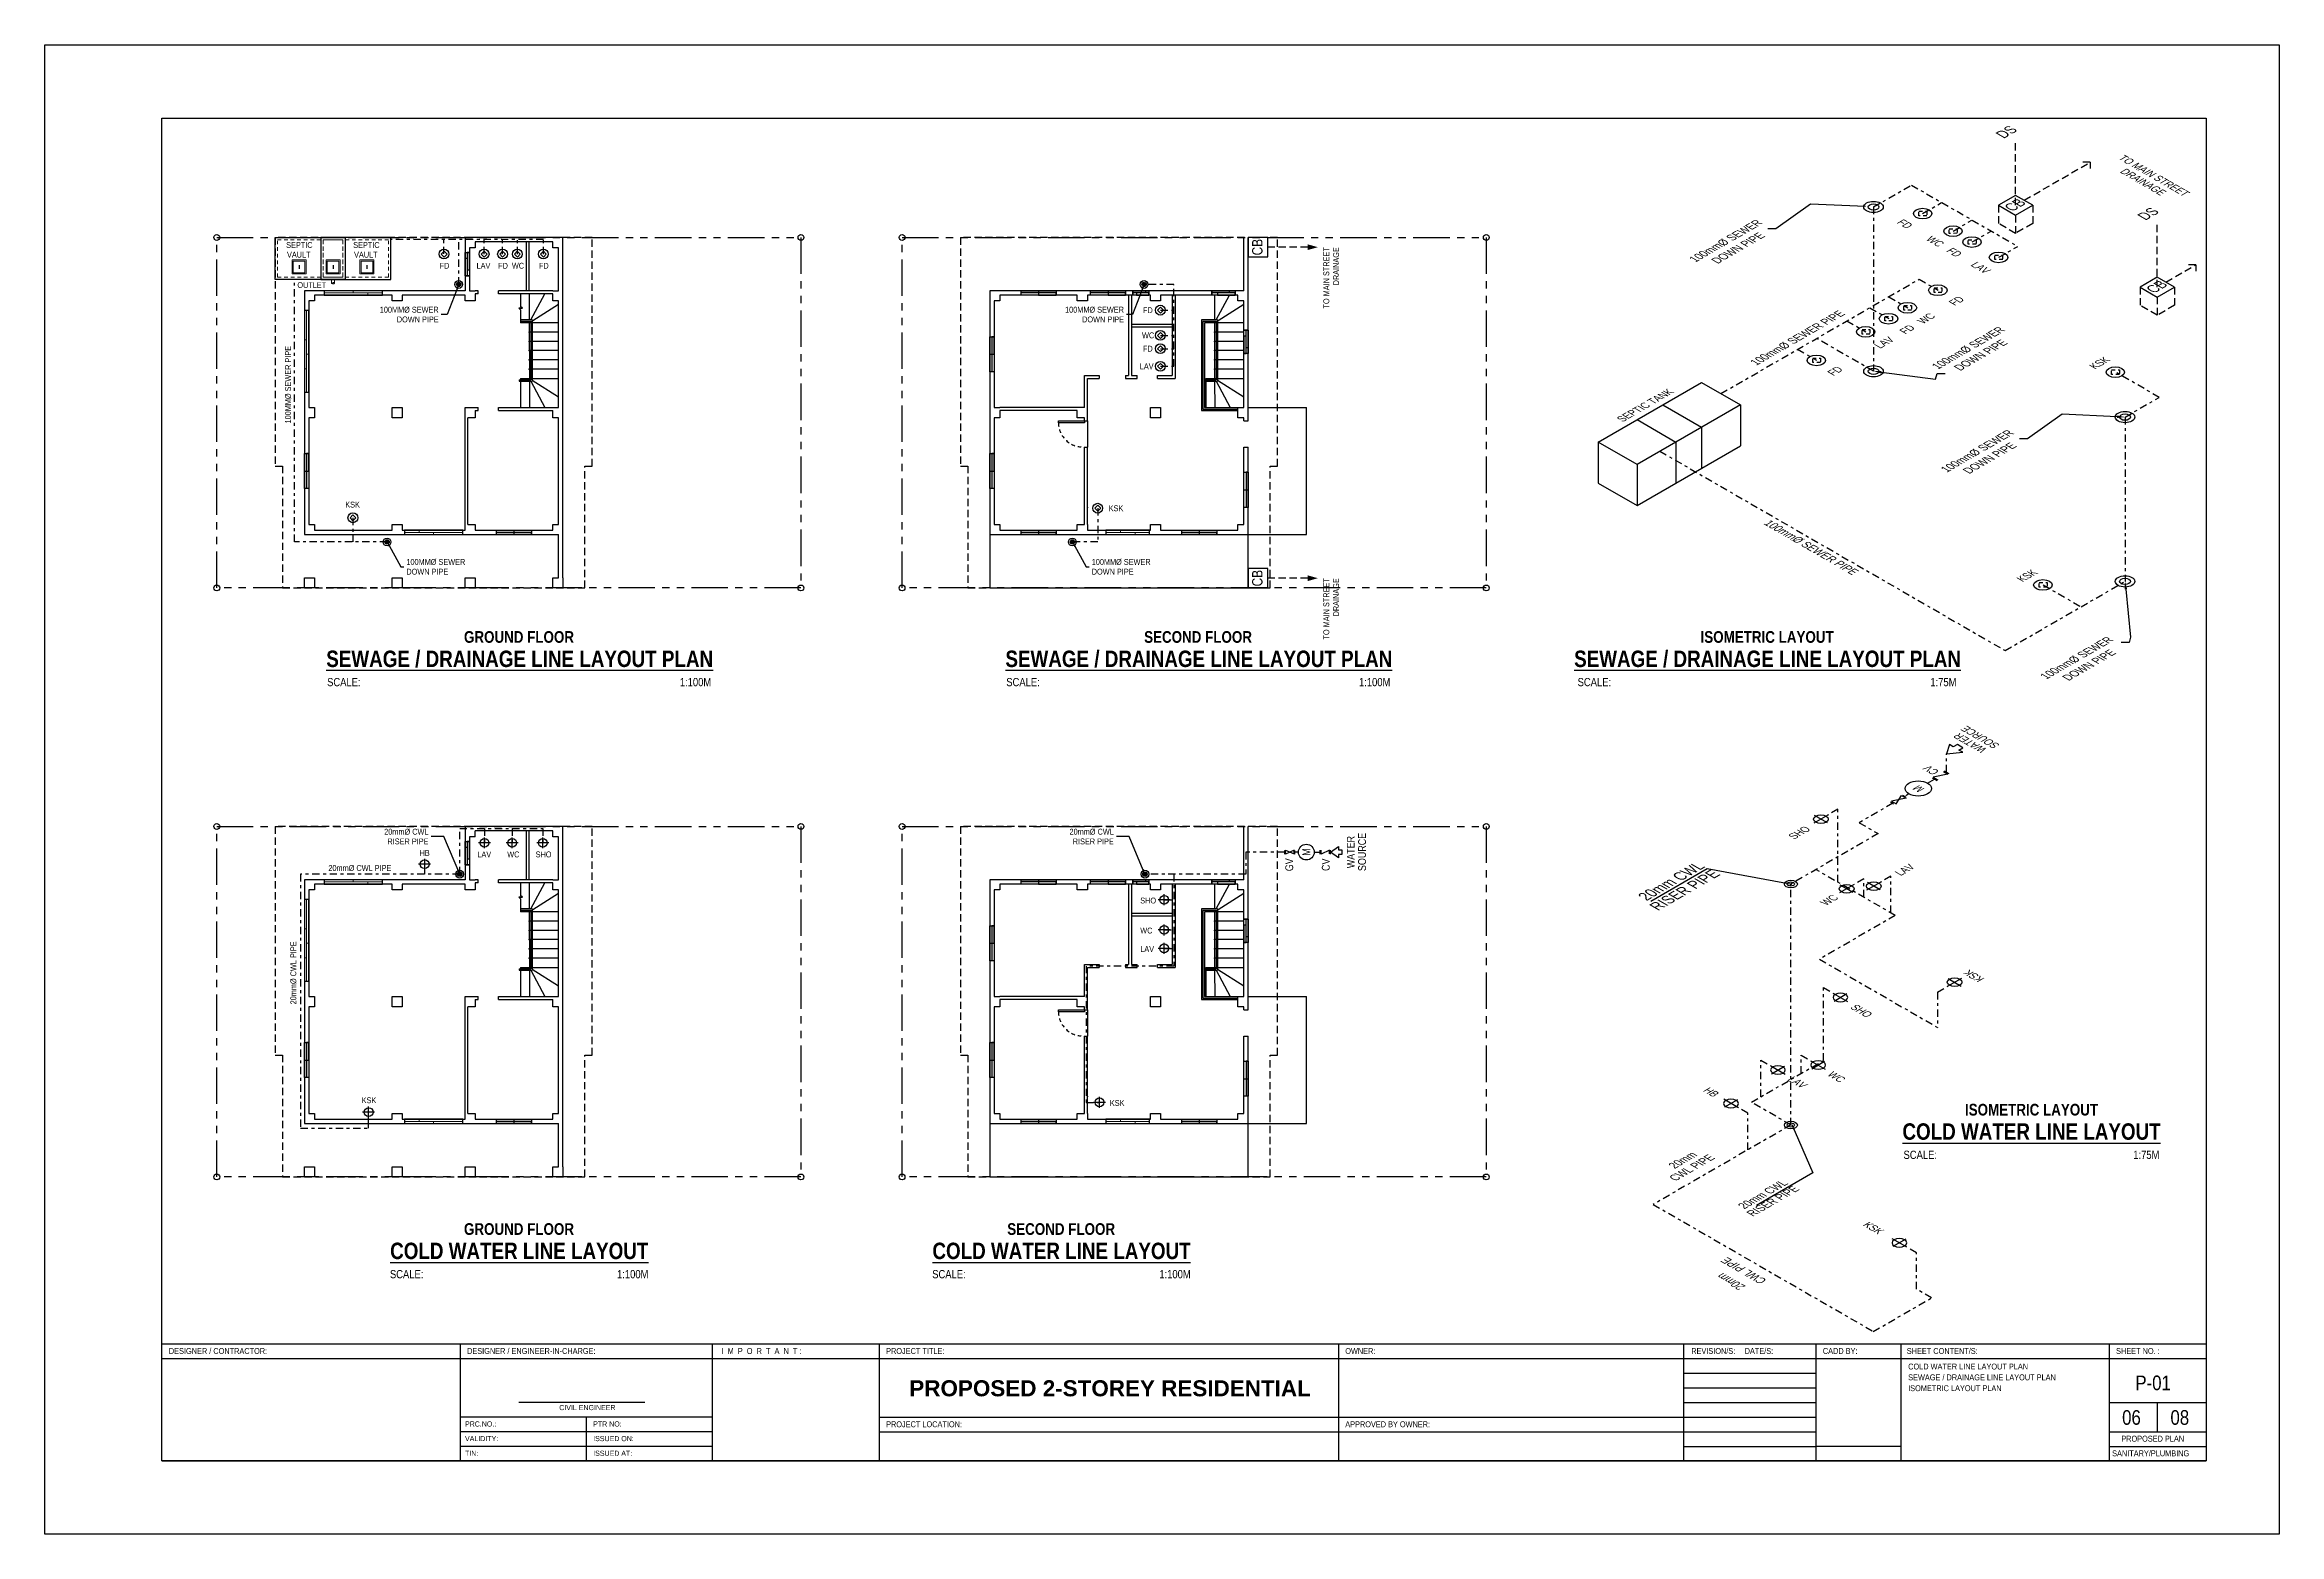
# Model space of a CAD drawing. Header units: inches. Extents: x 7263 to 7501, y 1317 to 1521.
# Drawn here: x 7262.7 to 7339.2, y 1368.1 to 1419.1 of the extents above; entities that cross this region are included whole.
import ezdxf
from ezdxf.enums import TextEntityAlignment as Align

# ---------------------------------------------------------------- set-up
doc = ezdxf.new("R2010")
doc.units = ezdxf.units.IN
doc.header["$MEASUREMENT"] = 0
for name, pattern in [('CWL', [0.5, 0.25, -0.125, 0, -0.125]), ('HIDDEN', [0.375, 0.25, -0.125]), ('HIDDEN2', [0.1875, 0.125, -0.0625]), ('PHANTOM', [2.5, 1.25, -0.25, 0.25, -0.25, 0.25, -0.25])]:
    doc.linetypes.add(name, pattern=pattern)
for name, color, linetype, lineweight in [('.25', 250, 'Continuous', 25), ('Muebles', 2, 'Continuous', 0), ('plumbing', 42, 'Continuous', 15)]:
    doc.layers.add(name, color=color, linetype=linetype, lineweight=lineweight)
for name, color, linetype in [('COLUMN', 7, 'Continuous'), ('Layer1', 1, 'Continuous'), ('Layer2', 2, 'Continuous'), ('Layer3', 3, 'Continuous'), ('Layer4', 4, 'Continuous'), ('Layer5', 5, 'Continuous'), ('Layer6', 6, 'Continuous'), ('Layer8', 8, 'Continuous'), ('text', 7, 'Continuous')]:
    doc.layers.add(name, color=color, linetype=linetype)
doc.styles.get("Standard").update_dxf_attribs({"font": ''})
doc.styles.get('Standard').set_extended_font_data('Tw Cen MT Condensed')
doc.dimstyles.new('ISOMETRIC -30', dxfattribs={"dimtxt": 0.2, "dimasz": 0.18, "dimexe": 0.18, "dimexo": 0.0625, "dimgap": 0.09, "dimtad": 0, "dimzin": 0, "dimdsep": 46, "dimtxsty": 'Standard', "dimblk": 'ARCHTICK', "dimcen": 0.09, "dimclrd": 8, "dimclre": 8, "dimclrt": 2, "dimadec": 0, "dimazin": 0, "dimtfac": 1, "dimtofl": 0, "dimtmove": 0, "dimatfit": 3, "dimfxl": 1, "dimtolj": 1, "dimtzin": 0, "dimarcsym": 0})
doc.dimstyles.get("Standard").update_dxf_attribs({"dimtxt": 0.2, "dimasz": 0.18, "dimexe": 0.18, "dimexo": 0.0625, "dimgap": 0.09, "dimtad": 0, "dimzin": 0, "dimdsep": 46, "dimtxsty": 'Standard', "dimblk": 'ARCHTICK', "dimcen": 0.09, "dimclrd": 8, "dimclre": 8, "dimclrt": 2, "dimadec": 0, "dimazin": 0, "dimtfac": 1, "dimtofl": 0, "dimtmove": 0, "dimatfit": 3, "dimfxl": 1, "dimtolj": 1, "dimtzin": 0, "dimarcsym": 0})

msp = doc.modelspace()

# ---------------------------------------------------------------- texts
at = {"layer": '.25', "color": 2, "char_height": 0.2}
for insert, attachment_point in [((7276.184, 1409.875), 6), ((7299.645, 1409.875), 6), ((7275.079, 1401.239), 4), ((7298.541, 1401.239), 4)]:
    msp.add_mtext('100MM%%C SEWER\\PDOWN PIPE', dxfattribs=dict(at, insert=insert, attachment_point=attachment_point))
at = {"layer": '.25', "color": 2, "insert": (7271.031, 1406.147), "char_height": 0.2, "attachment_point": 4, "rotation": 90}
msp.add_mtext('100MM%%C SEWER PIPE', dxfattribs=at)
at = {"layer": 'Layer3', "color": 4, "linetype": 'Continuous', "extrusion": (0, 0.816497, 0.57735)}
for s, height, rotation, p in [('DS', 0.4444, 225, (-7329.855, -3791.619, -946.682)), ('CB', 0.4444, 225, (-7330.149, -3789.98, -948.583)), ('DS', 0.4444, 225, (-7334.707, -3790.001, -948.97)), ('CB', 0.4444, 225, (-7335.001, -3788.363, -950.87)), ('20mm CWL', 0.4741, 225, (-7318.382, -804, 1134.465)), ('RISER PIPE', 0.4741, 225, (-7318.837, -803.475, 1134.465)), ('20mm', 0.3556, 225, (-7318.775, 549.2, 2079.627)), ('CWL PIPE', 0.3556, 225, (-7319.087, 549.35, 2079.415)), ('20mm CWL', 0.3556, 225, (-7321.516, 549.878, 2078.668)), ('RISER PIPE', 0.3556, 225, (-7321.858, 550.271, 2078.668)), ('20mm', 0.3556, 315, (-7320.419, -796.869, 1122.72)), ('CWL PIPE', 0.3556, 315, (-7320.857, -797.085, 1123.026))]:
    msp.add_text(s, height=height, rotation=rotation, dxfattribs=at).set_placement(p, align=Align.MIDDLE_CENTER)
at = {"layer": 'Layer3', "color": 4, "linetype": 'Continuous', "extrusion": (-4.56654e-12, 0.816497, 0.57735)}
for s, height, p in [('TO MAIN STREET', 0.33333, (-7334.912, -816.985, 1154.865)), ('DRAINAGE', 0.3333, (-7334.541, -816.613, 1154.865))]:
    msp.add_text(s, height=height, rotation=135, dxfattribs=at).set_placement(p, align=Align.MIDDLE_CENTER)
at = {"layer": 'Layer3', "color": 52, "linetype": 'Continuous', "true_color": 0xc8c92d, "extrusion": (0, 0.816497, 0.57735)}
for s, height, rotation, p in [('100mm%%C SEWER', 0.35556, 225, (-7320.244, 667.256, 2201.649)), ('DOWN PIPE', 0.3556, 225, (-7320.668, 667.397, 2201.449)), ('100mm%%C SEWER PIPE', 0.35556, 225, (-7322.7, 671.971, 2200.917)), ('DOWN PIPE', 0.3556, 225, (-7328.973, 672.312, 2200.436)), ('100mm%%C SEWER', 0.35556, 225, (-7328.855, 674.208, 2197.754)), ('DOWN PIPE', 0.3556, 225, (-7329.279, 674.349, 2197.555)), ('100mm%%C SEWER PIPE', 0.35556, 135, (-7323.177, -3780.396, -956.17)), ('DOWN PIPE', 0.3556, 225, (-7332.683, 681.238, 2193.75))]:
    msp.add_text(s, height=height, rotation=rotation, dxfattribs=at).set_placement(p, align=Align.MIDDLE_CENTER)
at = {"layer": 'Layer3', "color": 4, "linetype": 'Continuous'}
for s, height, p in [('CB', 0.3556, (7304.209, 1412.184)), ('CB', 0.3556, (7304.209, 1400.851)), ('M', 0.267, (7305.888, 1391.474)), ('WATER', 0.2667, (7307.408, 1391.473)), ('SOURCE', 0.2667, (7307.795, 1391.477)), ('GV', 0.2667, (7305.303, 1391.04)), ('CV', 0.2667, (7306.553, 1391.039))]:
    msp.add_text(s, height=height, rotation=90, dxfattribs=at).set_placement(p, align=Align.MIDDLE_CENTER)
at = {"layer": 'Layer3', "color": 4, "linetype": 'Continuous', "extrusion": (0, -0.816497, 0.57735)}
for s, height, p in [('WATER', 0.3333, (7328.607, -540.583, -2091.028)), ('SOURCE', 0.3333, (7328.952, -540.243, -2091.028)), ('CV', 0.3333, (7327.27, -541.404, -2090.465)), ('M', 0.333, (7326.844, -542.329, -2090.341))]:
    msp.add_text(s, height=height, rotation=135, dxfattribs=at).set_placement(p, align=Align.MIDDLE_CENTER)
at = {"layer": 'Layer3', "color": 4, "linetype": 'HIDDEN2', "extrusion": (0, 0.816497, 0.57735)}
for s, rotation, p in [('SHO', 225, (-7322.592, -2150.291, 184.241)), ('LAV', 225, (-7326.238, -2149.568, 183.22)), ('WC', 225, (-7323.682, -2148.98, 182.388)), ('SHO', 135, (-7324.482, -2147.396, 179.227)), ('WC', 135, (-7323.695, -2145.927, 177.451)), ('HB', 135, (-7319.444, -2145.754, 176.905)), ('LAV', 135, (-7322.333, -2145.972, 177.214)), ('KSK', 135, (-7324.916, -2143.098, 173.149))]:
    msp.add_text(s, height=0.3333, rotation=rotation, dxfattribs=at).set_placement(p)
at = {"layer": 'Layer3', "color": 4, "linetype": 'HIDDEN2', "extrusion": (0, -0.816497, 0.57735)}
msp.add_text('KSK', height=0.3333, rotation=135, dxfattribs=at).set_placement((7329.12, 1137.3, -894.705))
at = {"layer": 'Layer3', "char_height": 0.5625, "attachment_point": 1}
for s, heights, insert in [('\\pi8.57745;{\\fArial Narrow|b1|i0|c0|p34;\\L\\P\\pi6.7061;\\H0.71111x;\\lGROUND FLOOR\\P\\pi1.99245;\\H1.40625x;\\LSEWAGE / DRAINAGE LINE LAYOUT PLAN\\P\\pi2.02132;\\fArial Narrow|b0|i0|c0|p34;\\H0.5x;\\lSCALE:                                                                                                                          1:100M}', [2.903], (7270.344, 1399.976)), ('\\pi8.57745;{\\fArial Narrow|b1|i0|c0|p34;\\L\\P\\pi6.74144;\\H0.71111x;\\lSECOND FLOOR\\P\\pi1.99245;\\H1.40625x;\\LSEWAGE / DRAINAGE LINE LAYOUT PLAN\\P\\pi2.02132;\\fArial Narrow|b0|i0|c0|p34;\\H0.5x;\\lSCALE:                                                                                                                          1:100M}', [2.903], (7293.594, 1399.976)), ('\\pi8.57745;{\\fArial Narrow|b1|i0|c0|p34;\\L\\P\\pi6.31961;\\H0.71111x;\\lISOMETRIC LAYOUT\\P\\pi1.99245;\\H1.40625x;\\LSEWAGE / DRAINAGE LINE LAYOUT PLAN\\P\\pi2.11092;\\fArial Narrow|b0|i0|c0|p34;\\H0.5x;\\lSCALE:                                                                                                                          1:75M}', [2.903], (7313.064, 1399.976)), ('\\pi6.31961;{\\fArial Narrow|b1|i0|c0|p34;\\H0.71111x;ISOMETRIC LAYOUT\\P\\pi4.17914;\\H1.40625x;\\LCOLD WATER LINE LAYOUT\\P\\pi4.21636;\\fArial Narrow|b0|i0|c0|p34;\\H0.5x;\\lSCALE:                                                                           1:75M}', [0], (7322.116, 1382.854)), ('\\pi6.7061;{\\fArial Narrow|b1|i0|c0|p34;\\H0.71111x;GROUND FLOOR\\P\\pi4.17914;\\H1.40625x;\\LCOLD WATER LINE LAYOUT\\P\\pi4.17156;\\fArial Narrow|b0|i0|c0|p34;\\H0.5x;\\lSCALE:                                                                          1:100M}', [0], (7270.344, 1378.768)), ('\\pi6.74144;{\\fArial Narrow|b1|i0|c0|p34;\\H0.71111x;SECOND FLOOR\\P\\pi4.17914;\\H1.40625x;\\LCOLD WATER LINE LAYOUT\\P\\pi4.17156;\\fArial Narrow|b0|i0|c0|p34;\\H0.5x;\\lSCALE:                                                                          1:100M}', [0], (7288.908, 1378.768))]:
    msp.add_mtext_dynamic_manual_height_columns(s, width=17.1549, gutter_width=1, heights=heights, dxfattribs=dict(at, insert=insert))
at = {"layer": 'Layer3', "color": 4, "linetype": 'Continuous', "char_height": 0.2, "attachment_point": 1}
for s, insert in [('HB', (7275.529, 1391.543)), ('LAV', (7277.509, 1391.493)), ('WC', (7278.531, 1391.493)), ('SHO', (7279.504, 1391.493)), ('SHO', (7300.202, 1389.915)), ('WC', (7300.202, 1388.887)), ('LAV', (7300.202, 1388.255)), ('KSK', (7273.548, 1383.077)), ('KSK', (7299.161, 1382.982))]:
    msp.add_mtext_dynamic_manual_height_columns(s, width=0.03958, gutter_width=0.75, heights=[0], dxfattribs=dict(at, insert=insert))
at = {"layer": 'Layer5', "color": 52, "true_color": 0xc8c92d, "extrusion": (0, 0.816497, 0.57735)}
for p in [(-7328.549, 672.17, 2200.636), (-7332.259, 681.096, 2193.95)]:
    msp.add_text('100mm%%C SEWER', height=0.35556, rotation=225, dxfattribs=at).set_placement(p, align=Align.MIDDLE_CENTER)
at = {"layer": 'Layer6', "color": 2, "char_height": 0.2, "width": 1.64723, "attachment_point": 4}
for s, insert in [('\\pi0.34266;SEPTIC \\P\\pi0.37124;VAULT', (7270.62, 1412.091)), ('\\pi0.34266;SEPTIC \\P\\pi0.37124;VAULT', (7272.916, 1412.091)), ('\\pi0.29028;OUTLET', (7271.057, 1410.884))]:
    msp.add_mtext(s, dxfattribs=dict(at, insert=insert))
at = {"layer": 'Layer6', "color": 2, "char_height": 0.2, "attachment_point": 4}
for s, insert in [('\\pi-0.05238;FD', (7276.268, 1411.547)), ('\\pi-0.1619;LAV', (7277.643, 1411.547)), ('\\pi-0.05238;FD', (7278.273, 1411.547)), ('\\pi-0.08571;WC', (7278.776, 1411.547)), ('\\pi-0.05238;FD', (7279.668, 1411.547)), ('\\pi-0.05238;FD', (7300.348, 1410.025)), ('\\pi-0.08571;WC', (7300.348, 1409.163)), ('\\pi-0.05238;FD', (7300.348, 1408.707)), ('\\pi-0.1619;LAV', (7300.348, 1408.104)), ('\\pi-0.1619;KSK', (7273.148, 1403.369)), ('\\pi-0.1619;KSK', (7299.282, 1403.243))]:
    msp.add_mtext_dynamic_manual_height_columns(s, width=0.2, gutter_width=0.75, heights=[0], dxfattribs=dict(at, insert=insert))
at = {"layer": 'Layer6', "color": 4, "char_height": 0.2, "attachment_point": 6, "rotation": 90}
for s, insert in [('TO MAIN STREET\\PDRAINAGE', (7306.739, 1412.183)), ('TO MAIN STREET\\PDRAINAGE', (7306.739, 1400.85)), ('20mm%%C CWL PIPE', (7271.213, 1388.415))]:
    msp.add_mtext(s, dxfattribs=dict(at, insert=insert))
at = {"layer": 'Layer6', "color": 4, "char_height": 0.2, "attachment_point": 6}
for s, insert in [('20mm%%C CWL\\PRISER PIPE', (7275.835, 1392.003)), ('20mm%%C CWL\\PRISER PIPE', (7299.296, 1392.003)), ('20mm%%C CWL PIPE', (7274.564, 1390.924))]:
    msp.add_mtext(s, dxfattribs=dict(at, insert=insert))
at = {"layer": 'plumbing', "color": 52, "lineweight": 25, "true_color": 0xc8c92d, "extrusion": (0, 0.816497, 0.57735)}
for s, height, rotation, p in [('FD', 0.3333, 135, (-7326.381, -3789.592, -949.103)), ('WC', 0.3333, 135, (-7327.414, -3789.244, -949.592)), ('FD', 0.3333, 135, (-7328.07, -3789.029, -949.899)), ('LAV', 0.3333, 135, (-7328.979, -3788.726, -950.327)), ('WC', 0.3333, 225, (-7327.108, -3787.723, -951.746)), ('FD', 0.3333, 225, (-7328.147, -3788.069, -951.256)), ('LAV', 0.3333, 225, (-7325.672, -3787.245, -952.419)), ('FD', 0.3333, 225, (-7326.458, -3787.506, -952.052)), ('KSK', 0.3333, 225, (-7333.042, -3784.044, -951.01)), ('FD', 0.3333, 225, (-7323.99, -3786.683, -953.216)), ('SEPTIC TANK', 0.33333, 225, (-7317.486, -3786.005, -954.174)), ('KSK', 0.3333, 225, (-7330.56, -3779.839, -956.957))]:
    msp.add_text(s, height=height, rotation=rotation, dxfattribs=at).set_placement(p, align=Align.MIDDLE_CENTER)
at = {"layer": 'text'}
for s, p in [('COLD WATER LINE LAYOUT PLAN', (7326.491, 1373.76)), ('SEWAGE / DRAINAGE LINE LAYOUT PLAN', (7326.491, 1373.389)), ('ISOMETRIC LAYOUT PLAN', (7326.491, 1373.018))]:
    msp.add_text(s, height=0.20079, dxfattribs=at).set_placement(p)
at = {"layer": 'text', "lineweight": 30}
for s, p in [('P-01', (7334.27, 1373.05)), ('06', (7333.816, 1371.865)), ('08', (7335.47, 1371.865))]:
    msp.add_text(s, height=0.502, dxfattribs=at).set_placement(p)
at = {"layer": 'text', "attachment_point": 1}
for s, insert, char_height in [('DESIGNER / CONTRACTOR:', (7266.948, 1374.493), 0.20079), ('DESIGNER / ENGINEER-IN-CHARGE:', (7277.156, 1374.493), 0.20079), ('PROJECT TITLE:', (7291.502, 1374.493), 0.20079), ('OWNER:', (7307.22, 1374.493), 0.2008), ('REVISION/S:', (7319.065, 1374.493), 0.20079), ('DATE/S:', (7320.893, 1374.493), 0.2008), ('CADD BY:', (7323.57, 1374.493), 0.2008), ('SHEET CONTENT/S:', (7326.444, 1374.493), 0.20079), ('SHEET NO. :', (7333.609, 1374.493), 0.20079), ('CIVIL ENGINEER', (7280.312, 1372.543), 0.17554), ('PRC.NO.:', (7277.086, 1371.982), 0.1755), ('PTR NO:', (7281.474, 1371.982), 0.1755), ('PROJECT LOCATION:', (7291.502, 1371.984), 0.20079), ('APPROVED BY OWNER:', (7307.22, 1371.984), 0.20079), ('VALIDITY:', (7277.086, 1371.481), 0.1755), ('TIN:', (7277.086, 1370.979), 0.1755), ('ISSUED ON:', (7281.474, 1371.481), 0.1755), ('ISSUED AT:', (7281.474, 1370.979), 0.1755)]:
    msp.add_mtext(s, dxfattribs=dict(at, insert=insert, char_height=char_height))
at = {"layer": 'text', "lineweight": 30, "insert": (7285.867, 1374.493), "char_height": 0.20079, "attachment_point": 1}
msp.add_mtext('I  M  P  O  R  T  A  N  T :', dxfattribs=at)
at = {"layer": 'text', "lineweight": 30, "insert": (7291.773, 1373.391), "char_height": 0.55, "width": 14.71324, "attachment_point": 1}
msp.add_mtext('\\pi0.5227;{\\fArial|b1|i0|c0|p34;PROPOSED 2-STOREY RESIDENTIAL}', dxfattribs=at)
at = {"layer": 'text', "char_height": 0.20079, "attachment_point": 1}
for s, insert, width in [('\\pi0.30541;SANITARY/PLUMBING', (7333.168, 1370.988), 3.71824), ('\\pi0.41353;PROPOSED PLAN', (7333.374, 1371.49), 3.31299)]:
    msp.add_mtext(s, dxfattribs=dict(at, insert=insert, width=width))

# ---------------------------------------------------------------- blocks, each defined once
blk = doc.blocks.new('_ArchTick')
at = {"color": 0, "linetype": 'ByBlock', "const_width": 0.15}
blk.add_lwpolyline([(-0.5, -0.5), (0.5, 0.5)], dxfattribs=at)

# ---------------------------------------------------------------- hatches: boundary and pattern name
at = {"layer": 'Layer5', "true_color": 0xc8c92d, "extrusion": (0, 0.816497, 0.57735)}
h = msp.add_hatch(color=52, dxfattribs=at)
h.dxf.hatch_style = 1
h.paths.add_polyline_path([(-7325.173, -3790.058, -0.414214), (-7325.437, -3790.058, -0.414214), (-7325.437, -3789.794)])
h.paths.add_polyline_path([(-7325.173, -3789.794, -0.414214), (-7325.173, -3790.058), (-7325.437, -3789.794, -0.414214)])
h = msp.add_hatch(color=52, dxfattribs=at)
h.dxf.hatch_style = 1
h.paths.add_polyline_path([(-7325.173, -3786.81, -0.414214), (-7325.437, -3786.81, -0.414214), (-7325.437, -3786.546)])
h.paths.add_polyline_path([(-7325.173, -3786.546, -0.414214), (-7325.173, -3786.81), (-7325.437, -3786.546, -0.414214)])
h = msp.add_hatch(color=52, dxfattribs=at)
h.dxf.hatch_style = 1
h.paths.add_polyline_path([(-7333.784, -3783.105, -0.414214), (-7334.048, -3783.105, -0.414214), (-7334.048, -3782.841)])
h.paths.add_polyline_path([(-7333.784, -3782.841, -0.414214), (-7333.784, -3783.105), (-7334.048, -3782.841, -0.414214)])
h = msp.add_hatch(color=52, dxfattribs=at)
h.dxf.hatch_style = 1
h.paths.add_polyline_path([(-7333.784, -3779.858, -0.414214), (-7334.048, -3779.858, -0.414214), (-7334.048, -3779.594)])
h.paths.add_polyline_path([(-7333.784, -3779.594, -0.414214), (-7333.784, -3779.858), (-7334.048, -3779.594, -0.414214)])
at = {"layer": 'Layer8', "linetype": 'HIDDEN'}
h = msp.add_hatch(color=256, dxfattribs=at)
h.dxf.hatch_style = 1
h.paths.add_polyline_path([(7276.903, 1390.791, -0.414214), (7276.977, 1390.717, -0.414214), (7276.903, 1390.642)])
h.paths.add_polyline_path([(7276.828, 1390.717, -0.414214), (7276.903, 1390.791), (7276.903, 1390.642, -0.414214)])
h = msp.add_hatch(color=256, dxfattribs=at)
h.dxf.hatch_style = 1
h.paths.add_polyline_path([(7300.364, 1390.791, -0.414214), (7300.439, 1390.717, -0.414214), (7300.364, 1390.642)])
h.paths.add_polyline_path([(7300.29, 1390.717, -0.414214), (7300.364, 1390.791), (7300.364, 1390.642, -0.414214)])
at = {"layer": 'Layer8', "linetype": 'HIDDEN', "extrusion": (0, 0.816497, 0.57735)}
h = msp.add_hatch(color=4, dxfattribs=at)
h.dxf.hatch_style = 1
h.paths.add_polyline_path([(-7322.387, -2599.337, -0.414214), (-7322.563, -2599.337, -0.414214), (-7322.563, -2599.161)])
h.paths.add_polyline_path([(-7322.387, -2599.161, -0.414214), (-7322.387, -2599.337), (-7322.563, -2599.161, -0.414214)])
h = msp.add_hatch(color=4, dxfattribs=at)
h.dxf.hatch_style = 1
h.paths.add_polyline_path([(-7322.387, -2594.574, -0.414214), (-7322.563, -2594.574, -0.414214), (-7322.563, -2594.398)])
h.paths.add_polyline_path([(-7322.387, -2594.398, -0.414214), (-7322.387, -2594.574), (-7322.563, -2594.398, -0.414214)])
at = {"layer": 'plumbing', "lineweight": 25}
h = msp.add_hatch(color=256, dxfattribs=at)
h.dxf.hatch_style = 1
h.paths.add_polyline_path([(7276.871, 1410.982, -0.414214), (7276.945, 1410.907, -0.414214), (7276.871, 1410.833)])
h.paths.add_polyline_path([(7276.796, 1410.907, -0.414214), (7276.871, 1410.982), (7276.871, 1410.833, -0.414214)])
h = msp.add_hatch(color=256, dxfattribs=at)
h.dxf.hatch_style = 1
h.paths.add_polyline_path([(7300.332, 1410.982, -0.414214), (7300.407, 1410.907, -0.414214), (7300.332, 1410.833)])
h.paths.add_polyline_path([(7300.258, 1410.907, -0.414214), (7300.332, 1410.982), (7300.332, 1410.833, -0.414214)])
h = msp.add_hatch(color=256, dxfattribs=at)
h.dxf.hatch_style = 1
h.paths.add_polyline_path([(7274.417, 1402.165, -0.414214), (7274.491, 1402.091, -0.414214), (7274.417, 1402.016)])
h.paths.add_polyline_path([(7274.342, 1402.091, -0.414214), (7274.417, 1402.165), (7274.417, 1402.016, -0.414214)])
h = msp.add_hatch(color=256, dxfattribs=at)
h.dxf.hatch_style = 1
h.paths.add_polyline_path([(7297.878, 1402.165, -0.414214), (7297.953, 1402.091, -0.414214), (7297.878, 1402.016)])
h.paths.add_polyline_path([(7297.804, 1402.091, -0.414214), (7297.878, 1402.165), (7297.878, 1402.016, -0.414214)])

# ---------------------------------------------------------------- linework, layer by layer
at = {"layer": '.25', "color": 9, "true_color": 0xc7c8ca}
msp.add_line((7273.785, 1382.019), (7273.785, 1382.57), dxfattribs=at)
for p in [(7279.286, 1409.275), (7302.747, 1409.275), (7279.286, 1408.958), (7279.287, 1408.641), (7302.748, 1408.958), (7302.748, 1408.641), (7279.287, 1408.325), (7279.287, 1408.008), (7302.748, 1408.325), (7302.749, 1408.008), (7298.398, 1403.266), (7279.286, 1389.11), (7279.286, 1388.793), (7279.287, 1388.476), (7302.747, 1389.11), (7302.748, 1388.793), (7302.748, 1388.476), (7279.287, 1388.16), (7279.287, 1387.843), (7302.748, 1388.16), (7302.749, 1387.843), (7298.398, 1383.101)]:
    msp.add_point(p, dxfattribs=at)
at = {"layer": 'COLUMN', "color": 4}
for centre in [(7268.587, 1412.516), (7288.587, 1412.516), (7292.048, 1412.516), (7312.048, 1412.516), (7268.587, 1400.516), (7288.587, 1400.516), (7292.048, 1400.516), (7312.048, 1400.516), (7268.587, 1392.351), (7288.587, 1392.351), (7292.048, 1392.351), (7312.048, 1392.351), (7268.587, 1380.351), (7288.587, 1380.351), (7292.048, 1380.351), (7312.048, 1380.351)]:
    msp.add_circle(centre, 0.1, dxfattribs=at)
at = {"layer": 'Defpoints'}
msp.add_lwpolyline([(7262.697, 1419.116), (7339.197, 1419.116), (7339.197, 1368.116), (7262.697, 1368.116)], close=True, dxfattribs=at)
at = {"layer": 'Layer1'}
for p, q in [((7279.387, 1409.691), (7278.987, 1409.691)), ((7279.337, 1409.641), (7278.987, 1409.641)), ((7279.337, 1409.641), (7279.338, 1407.641)), ((7279.387, 1409.691), (7279.388, 1407.591)), ((7302.848, 1409.691), (7302.298, 1409.691)), ((7302.298, 1409.691), (7302.298, 1406.591)), ((7302.798, 1409.641), (7302.348, 1409.641)), ((7302.348, 1409.641), (7302.348, 1406.641)), ((7302.798, 1409.641), (7302.799, 1407.641)), ((7302.848, 1409.691), (7302.849, 1407.591)), ((7278.938, 1407.641), (7278.938, 1407.591)), ((7278.938, 1407.641), (7279.338, 1407.641)), ((7302.399, 1407.641), (7302.399, 1407.591)), ((7302.399, 1407.641), (7302.799, 1407.641)), ((7278.938, 1407.591), (7279.388, 1407.591)), ((7302.399, 1407.591), (7302.849, 1407.591)), ((7298.398, 1406.241), (7298.398, 1405.341)), ((7302.298, 1406.591), (7303.548, 1406.591)), ((7302.348, 1406.641), (7303.548, 1406.641)), ((7279.387, 1389.526), (7278.987, 1389.526)), ((7279.337, 1389.476), (7278.987, 1389.476)), ((7279.337, 1389.476), (7279.338, 1387.476)), ((7279.387, 1389.526), (7279.388, 1387.426)), ((7302.848, 1389.526), (7302.298, 1389.526)), ((7302.298, 1389.526), (7302.298, 1386.426)), ((7302.798, 1389.476), (7302.348, 1389.476)), ((7302.348, 1389.476), (7302.348, 1386.476)), ((7302.798, 1389.476), (7302.799, 1387.476)), ((7302.848, 1389.526), (7302.849, 1387.426)), ((7278.938, 1387.476), (7278.938, 1387.426)), ((7278.938, 1387.476), (7279.338, 1387.476)), ((7278.938, 1387.426), (7279.388, 1387.426)), ((7302.399, 1387.476), (7302.399, 1387.426)), ((7302.399, 1387.476), (7302.799, 1387.476)), ((7302.399, 1387.426), (7302.849, 1387.426)), ((7302.298, 1386.426), (7303.548, 1386.426)), ((7302.348, 1386.476), (7303.548, 1386.476)), ((7298.398, 1386.076), (7298.398, 1385.176))]:
    msp.add_line(p, q, dxfattribs=at)
for points in [[(7277.087, 1411.204), (7277.087, 1412.004), (7277.237, 1412.004), (7277.237, 1411.204)], [(7272.262, 1410.691), (7272.262, 1410.541), (7274.262, 1410.541), (7274.262, 1410.691)], [(7296.123, 1410.691), (7297.323, 1410.691), (7297.323, 1410.541), (7296.123, 1410.541)], [(7298.498, 1410.691), (7299.698, 1410.691), (7299.698, 1410.541), (7298.498, 1410.541)], [(7299.948, 1410.691), (7300.498, 1410.691), (7300.498, 1410.541), (7299.948, 1410.541)], [(7302.648, 1410.691), (7303.448, 1410.691), (7303.448, 1410.541), (7302.648, 1410.541)], [(7271.587, 1407.216), (7271.737, 1407.216), (7271.737, 1410.016), (7271.587, 1410.016)], [(7303.898, 1409.341), (7303.898, 1408.541), (7303.748, 1408.541), (7303.748, 1409.341)], [(7295.048, 1407.916), (7295.048, 1409.116), (7295.198, 1409.116), (7295.198, 1407.916)], [(7271.587, 1403.916), (7271.587, 1405.116), (7271.737, 1405.116), (7271.737, 1403.916)], [(7295.048, 1403.916), (7295.048, 1405.116), (7295.198, 1405.116), (7295.198, 1403.916)], [(7303.748, 1403.276), (7303.748, 1404.476), (7303.898, 1404.476), (7303.898, 1403.276)], [(7277.012, 1402.341), (7277.012, 1402.491), (7275.012, 1402.491), (7275.012, 1402.341)], [(7278.162, 1402.491), (7279.362, 1402.491), (7279.362, 1402.341), (7278.162, 1402.341)], [(7296.123, 1402.491), (7297.323, 1402.491), (7297.323, 1402.341), (7296.123, 1402.341)], [(7300.523, 1402.341), (7300.523, 1402.491), (7299.023, 1402.491), (7299.023, 1402.341)], [(7301.623, 1402.491), (7302.823, 1402.491), (7302.823, 1402.341), (7301.623, 1402.341)], [(7277.087, 1391.039), (7277.087, 1391.839), (7277.237, 1391.839), (7277.237, 1391.039)], [(7272.262, 1390.526), (7272.262, 1390.376), (7274.262, 1390.376), (7274.262, 1390.526)], [(7296.123, 1390.526), (7297.323, 1390.526), (7297.323, 1390.376), (7296.123, 1390.376)], [(7298.498, 1390.526), (7299.698, 1390.526), (7299.698, 1390.376), (7298.498, 1390.376)], [(7299.948, 1390.526), (7300.498, 1390.526), (7300.498, 1390.376), (7299.948, 1390.376)], [(7302.648, 1390.526), (7303.448, 1390.526), (7303.448, 1390.376), (7302.648, 1390.376)], [(7271.587, 1387.051), (7271.737, 1387.051), (7271.737, 1389.851), (7271.587, 1389.851)], [(7295.048, 1387.751), (7295.048, 1388.951), (7295.198, 1388.951), (7295.198, 1387.751)], [(7303.898, 1389.176), (7303.898, 1388.376), (7303.748, 1388.376), (7303.748, 1389.176)], [(7271.587, 1383.751), (7271.587, 1384.951), (7271.737, 1384.951), (7271.737, 1383.751)], [(7295.048, 1383.751), (7295.048, 1384.951), (7295.198, 1384.951), (7295.198, 1383.751)], [(7303.748, 1383.111), (7303.748, 1384.311), (7303.898, 1384.311), (7303.898, 1383.111)], [(7277.012, 1382.176), (7277.012, 1382.326), (7275.012, 1382.326), (7275.012, 1382.176)], [(7278.162, 1382.326), (7279.362, 1382.326), (7279.362, 1382.176), (7278.162, 1382.176)], [(7296.123, 1382.326), (7297.323, 1382.326), (7297.323, 1382.176), (7296.123, 1382.176)], [(7300.523, 1382.176), (7300.523, 1382.326), (7299.023, 1382.326), (7299.023, 1382.176)], [(7301.623, 1382.326), (7302.823, 1382.326), (7302.823, 1382.176), (7301.623, 1382.176)]]:
    msp.add_lwpolyline(points, close=True, dxfattribs=at)
at = {"layer": 'Layer1', "linetype": 'HIDDEN2'}
for centre in [(7298.244, 1406.185), (7298.244, 1386.02)]:
    msp.add_arc(centre, 0.846, 181.27068, 273.70843, dxfattribs=at)
at = {"layer": 'Layer2'}
for p, q in [((7279.285, 1410.591), (7279.286, 1409.691)), ((7279.286, 1409.591), (7280.289, 1410.227)), ((7279.341, 1409.691), (7279.823, 1410.591)), ((7302.746, 1410.541), (7302.747, 1409.691)), ((7302.747, 1409.591), (7303.75, 1410.227)), ((7302.803, 1409.691), (7303.257, 1410.541)), ((7279.288, 1409.591), (7278.987, 1409.591)), ((7279.286, 1409.641), (7279.286, 1409.591)), ((7279.286, 1409.591), (7279.314, 1409.641)), ((7279.286, 1409.591), (7279.288, 1407.691)), ((7279.337, 1409.591), (7279.286, 1409.591)), ((7279.337, 1409.275), (7279.286, 1409.275)), ((7280.287, 1409.591), (7279.387, 1409.591)), ((7280.287, 1409.275), (7279.387, 1409.275)), ((7302.749, 1409.591), (7302.398, 1409.591)), ((7302.398, 1409.591), (7302.398, 1406.691)), ((7302.747, 1409.641), (7302.747, 1409.591)), ((7302.747, 1409.591), (7302.776, 1409.641)), ((7302.747, 1409.591), (7302.749, 1407.691)), ((7302.798, 1409.591), (7302.747, 1409.591)), ((7302.799, 1409.275), (7302.747, 1409.275)), ((7303.748, 1409.591), (7302.848, 1409.591)), ((7303.749, 1409.275), (7302.849, 1409.275)), ((7279.338, 1408.958), (7279.286, 1408.958)), ((7279.337, 1408.641), (7279.286, 1408.641)), ((7280.287, 1408.641), (7279.387, 1408.641)), ((7280.288, 1408.958), (7279.388, 1408.958)), ((7302.798, 1408.641), (7302.747, 1408.641)), ((7302.799, 1408.958), (7302.748, 1408.958)), ((7303.748, 1408.641), (7302.848, 1408.641)), ((7303.749, 1408.958), (7302.849, 1408.958)), ((7278.988, 1407.691), (7278.988, 1407.641)), ((7278.988, 1407.691), (7279.338, 1407.691)), ((7279.338, 1408.325), (7279.287, 1408.325)), ((7279.339, 1408.008), (7279.288, 1408.008)), ((7279.288, 1407.691), (7279.314, 1407.641)), ((7279.288, 1407.691), (7279.338, 1407.659)), ((7280.288, 1408.325), (7279.388, 1408.325)), ((7279.388, 1407.691), (7280.29, 1407.691)), ((7279.388, 1407.628), (7280.289, 1407.056)), ((7280.289, 1408.008), (7279.389, 1408.008)), ((7302.449, 1407.691), (7302.449, 1407.641)), ((7302.449, 1407.691), (7302.799, 1407.691)), ((7302.8, 1408.325), (7302.749, 1408.325)), ((7302.8, 1408.008), (7302.749, 1408.008)), ((7302.749, 1407.691), (7302.776, 1407.641)), ((7302.749, 1407.691), (7302.799, 1407.659)), ((7302.849, 1407.691), (7303.751, 1407.691)), ((7302.849, 1407.628), (7303.75, 1407.056)), ((7303.75, 1408.325), (7302.85, 1408.325)), ((7303.75, 1408.008), (7302.85, 1408.008)), ((7278.988, 1407.591), (7278.989, 1406.691)), ((7279.288, 1407.591), (7279.289, 1406.691)), ((7279.341, 1407.591), (7279.822, 1406.692)), ((7302.449, 1407.591), (7302.45, 1406.691)), ((7302.749, 1407.591), (7302.75, 1406.691)), ((7302.803, 1407.591), (7303.284, 1406.692)), ((7302.398, 1406.691), (7303.548, 1406.691)), ((7279.285, 1390.426), (7279.286, 1389.526)), ((7279.286, 1389.426), (7280.289, 1390.062)), ((7279.341, 1389.526), (7279.823, 1390.426)), ((7302.746, 1390.376), (7302.747, 1389.526)), ((7302.747, 1389.426), (7303.75, 1390.062)), ((7302.803, 1389.526), (7303.257, 1390.376)), ((7279.288, 1389.426), (7278.987, 1389.426)), ((7279.286, 1389.476), (7279.286, 1389.426)), ((7279.286, 1389.426), (7279.314, 1389.476)), ((7279.286, 1389.426), (7279.288, 1387.526)), ((7279.337, 1389.426), (7279.286, 1389.426)), ((7280.287, 1389.426), (7279.387, 1389.426)), ((7302.749, 1389.426), (7302.398, 1389.426)), ((7302.398, 1389.426), (7302.398, 1386.526)), ((7302.747, 1389.476), (7302.747, 1389.426)), ((7302.747, 1389.426), (7302.776, 1389.476)), ((7302.747, 1389.426), (7302.749, 1387.526)), ((7302.798, 1389.426), (7302.747, 1389.426)), ((7303.748, 1389.426), (7302.848, 1389.426)), ((7279.337, 1389.11), (7279.286, 1389.11)), ((7279.338, 1388.793), (7279.286, 1388.793)), ((7279.337, 1388.476), (7279.286, 1388.476)), ((7280.287, 1389.11), (7279.387, 1389.11)), ((7280.287, 1388.476), (7279.387, 1388.476)), ((7280.288, 1388.793), (7279.388, 1388.793)), ((7302.799, 1389.11), (7302.747, 1389.11)), ((7302.798, 1388.476), (7302.747, 1388.476)), ((7302.799, 1388.793), (7302.748, 1388.793)), ((7303.748, 1388.476), (7302.848, 1388.476)), ((7303.749, 1389.11), (7302.849, 1389.11)), ((7303.749, 1388.793), (7302.849, 1388.793)), ((7279.338, 1388.16), (7279.287, 1388.16)), ((7279.339, 1387.843), (7279.288, 1387.843)), ((7280.288, 1388.16), (7279.388, 1388.16)), ((7280.289, 1387.843), (7279.389, 1387.843)), ((7302.8, 1388.16), (7302.749, 1388.16)), ((7302.8, 1387.843), (7302.749, 1387.843)), ((7303.75, 1388.16), (7302.85, 1388.16)), ((7303.75, 1387.843), (7302.85, 1387.843)), ((7278.988, 1387.526), (7278.988, 1387.476)), ((7278.988, 1387.526), (7279.338, 1387.526)), ((7278.988, 1387.426), (7278.989, 1386.526)), ((7279.288, 1387.526), (7279.314, 1387.476)), ((7279.288, 1387.526), (7279.338, 1387.494)), ((7279.288, 1387.426), (7279.289, 1386.526)), ((7279.341, 1387.426), (7279.822, 1386.527)), ((7279.388, 1387.526), (7280.29, 1387.526)), ((7279.388, 1387.463), (7280.289, 1386.891)), ((7302.449, 1387.526), (7302.449, 1387.476)), ((7302.449, 1387.526), (7302.799, 1387.526)), ((7302.449, 1387.426), (7302.45, 1386.526)), ((7302.749, 1387.526), (7302.776, 1387.476)), ((7302.749, 1387.526), (7302.799, 1387.494)), ((7302.749, 1387.426), (7302.75, 1386.526)), ((7302.803, 1387.426), (7303.284, 1386.527)), ((7302.849, 1387.526), (7303.751, 1387.526)), ((7302.849, 1387.463), (7303.75, 1386.891)), ((7302.398, 1386.526), (7303.548, 1386.526)), ((7283.24, 1372.632), (7278.929, 1372.632))]:
    msp.add_line(p, q, dxfattribs=at)
for points in [[(7277.162, 1411.804), (7277.162, 1411.204), (7277.087, 1411.204), (7277.087, 1411.804)], [(7277.237, 1411.404), (7277.237, 1412.004), (7277.162, 1412.004), (7277.162, 1411.404)], [(7296.723, 1410.616), (7296.123, 1410.616), (7296.123, 1410.691), (7296.723, 1410.691)], [(7299.098, 1410.616), (7298.498, 1410.616), (7298.498, 1410.691), (7299.098, 1410.691)], [(7300.377, 1410.616), (7299.948, 1410.616), (7299.948, 1410.691), (7300.377, 1410.691)], [(7303.248, 1410.616), (7302.648, 1410.616), (7302.648, 1410.691), (7303.248, 1410.691)], [(7296.723, 1410.541), (7297.323, 1410.541), (7297.323, 1410.616), (7296.723, 1410.616)], [(7299.098, 1410.541), (7299.698, 1410.541), (7299.698, 1410.616), (7299.098, 1410.616)], [(7300.498, 1410.616), (7300.07, 1410.616), (7300.07, 1410.541), (7300.498, 1410.541)], [(7302.848, 1410.541), (7303.448, 1410.541), (7303.448, 1410.616), (7302.848, 1410.616)], [(7303.748, 1409.141), (7303.748, 1408.541), (7303.823, 1408.541), (7303.823, 1409.141)], [(7303.823, 1408.741), (7303.823, 1409.341), (7303.898, 1409.341), (7303.898, 1408.741)], [(7295.123, 1408.516), (7295.123, 1407.916), (7295.048, 1407.916), (7295.048, 1408.516)], [(7295.198, 1408.516), (7295.198, 1409.116), (7295.123, 1409.116), (7295.123, 1408.516)], [(7297.398, 1406.241), (7298.298, 1406.241), (7298.298, 1406.166), (7297.398, 1406.166)], [(7271.737, 1404.516), (7271.737, 1405.116), (7271.662, 1405.116), (7271.662, 1404.516)], [(7295.198, 1404.516), (7295.198, 1405.116), (7295.123, 1405.116), (7295.123, 1404.516)], [(7271.662, 1404.516), (7271.662, 1403.916), (7271.587, 1403.916), (7271.587, 1404.516)], [(7295.123, 1404.516), (7295.123, 1403.916), (7295.048, 1403.916), (7295.048, 1404.516)], [(7303.823, 1403.876), (7303.823, 1403.276), (7303.748, 1403.276), (7303.748, 1403.876)], [(7303.898, 1403.876), (7303.898, 1404.476), (7303.823, 1404.476), (7303.823, 1403.876)], [(7278.762, 1402.416), (7278.162, 1402.416), (7278.162, 1402.491), (7278.762, 1402.491)], [(7278.762, 1402.341), (7279.362, 1402.341), (7279.362, 1402.416), (7278.762, 1402.416)], [(7296.723, 1402.416), (7296.123, 1402.416), (7296.123, 1402.491), (7296.723, 1402.491)], [(7296.723, 1402.341), (7297.323, 1402.341), (7297.323, 1402.416), (7296.723, 1402.416)], [(7302.223, 1402.416), (7301.623, 1402.416), (7301.623, 1402.491), (7302.223, 1402.491)], [(7302.223, 1402.341), (7302.823, 1402.341), (7302.823, 1402.416), (7302.223, 1402.416)], [(7277.162, 1391.639), (7277.162, 1391.039), (7277.087, 1391.039), (7277.087, 1391.639)], [(7277.237, 1391.239), (7277.237, 1391.839), (7277.162, 1391.839), (7277.162, 1391.239)], [(7296.723, 1390.451), (7296.123, 1390.451), (7296.123, 1390.526), (7296.723, 1390.526)], [(7296.723, 1390.376), (7297.323, 1390.376), (7297.323, 1390.451), (7296.723, 1390.451)], [(7299.098, 1390.451), (7298.498, 1390.451), (7298.498, 1390.526), (7299.098, 1390.526)], [(7299.098, 1390.376), (7299.698, 1390.376), (7299.698, 1390.451), (7299.098, 1390.451)], [(7300.377, 1390.451), (7299.948, 1390.451), (7299.948, 1390.526), (7300.377, 1390.526)], [(7300.498, 1390.451), (7300.07, 1390.451), (7300.07, 1390.376), (7300.498, 1390.376)], [(7303.248, 1390.451), (7302.648, 1390.451), (7302.648, 1390.526), (7303.248, 1390.526)], [(7302.848, 1390.376), (7303.448, 1390.376), (7303.448, 1390.451), (7302.848, 1390.451)], [(7295.198, 1388.351), (7295.198, 1388.951), (7295.123, 1388.951), (7295.123, 1388.351)], [(7303.748, 1388.976), (7303.748, 1388.376), (7303.823, 1388.376), (7303.823, 1388.976)], [(7303.823, 1388.576), (7303.823, 1389.176), (7303.898, 1389.176), (7303.898, 1388.576)], [(7295.123, 1388.351), (7295.123, 1387.751), (7295.048, 1387.751), (7295.048, 1388.351)], [(7297.398, 1386.076), (7298.298, 1386.076), (7298.298, 1386.001), (7297.398, 1386.001)], [(7271.737, 1384.351), (7271.737, 1384.951), (7271.662, 1384.951), (7271.662, 1384.351)], [(7295.198, 1384.351), (7295.198, 1384.951), (7295.123, 1384.951), (7295.123, 1384.351)], [(7271.662, 1384.351), (7271.662, 1383.751), (7271.587, 1383.751), (7271.587, 1384.351)], [(7295.123, 1384.351), (7295.123, 1383.751), (7295.048, 1383.751), (7295.048, 1384.351)], [(7303.898, 1383.711), (7303.898, 1384.311), (7303.823, 1384.311), (7303.823, 1383.711)], [(7303.823, 1383.711), (7303.823, 1383.111), (7303.748, 1383.111), (7303.748, 1383.711)], [(7278.762, 1382.251), (7278.162, 1382.251), (7278.162, 1382.326), (7278.762, 1382.326)], [(7278.762, 1382.176), (7279.362, 1382.176), (7279.362, 1382.251), (7278.762, 1382.251)], [(7296.723, 1382.251), (7296.123, 1382.251), (7296.123, 1382.326), (7296.723, 1382.326)], [(7296.723, 1382.176), (7297.323, 1382.176), (7297.323, 1382.251), (7296.723, 1382.251)], [(7302.223, 1382.251), (7301.623, 1382.251), (7301.623, 1382.326), (7302.223, 1382.326)], [(7302.223, 1382.176), (7302.823, 1382.176), (7302.823, 1382.251), (7302.223, 1382.251)]]:
    msp.add_lwpolyline(points, close=True, dxfattribs=at)
at = {"layer": 'Layer3', "color": 52, "linetype": 'CWL', "lineweight": -3, "true_color": 0xc8c92d}
for p, q in [((7325.305, 1413.561, -3642.153), (7326.604, 1414.311, -3642.153)), ((7326.604, 1414.311, -3642.153), (7330.241, 1412.211, -3642.153)), ((7325.305, 1413.561, -3642.153), (7325.305, 1407.936, -3642.153)), ((7326.987, 1413.336, -3642.152), (7327.637, 1413.711, -3642.152)), ((7328.026, 1412.736, -3642.152), (7328.676, 1413.111, -3642.152)), ((7279.768, 1412.446), (7274.547, 1412.446)), ((7276.363, 1411.95), (7276.363, 1412.45)), ((7276.871, 1410.907), (7276.871, 1412.446)), ((7277.74, 1411.948), (7277.74, 1412.448)), ((7278.371, 1411.948), (7278.371, 1412.448)), ((7278.877, 1411.946), (7278.877, 1412.446)), ((7279.768, 1411.946), (7279.768, 1412.446)), ((7328.682, 1412.361, -3642.153), (7329.332, 1412.736, -3642.153)), ((7329.592, 1411.836, -3642.153), (7330.241, 1412.211, -3642.153)), ((7271.251, 1402.091), (7271.251, 1411.076)), ((7301.348, 1410.907), (7300.332, 1410.907)), ((7301.348, 1408.104), (7301.348, 1410.907)), ((7320.083, 1407.171, -3642.153), (7326.864, 1411.086, -3642.153)), ((7326.864, 1411.086, -3642.153), (7327.513, 1410.711, -3642.153)), ((7300.894, 1410.025), (7301.348, 1410.025)), ((7325.175, 1410.111, -3642.153), (7325.824, 1409.736, -3642.153)), ((7325.824, 1410.486, -3642.153), (7326.474, 1410.111, -3642.153)), ((7300.894, 1409.165), (7301.348, 1409.165)), ((7324.396, 1409.661, -3642.153), (7325.045, 1409.286, -3642.153)), ((7300.894, 1408.707), (7301.348, 1408.707)), ((7322.707, 1408.686, -3642.153), (7323.356, 1408.311, -3642.153)), ((7325.305, 1407.936, -3642.153), (7323.356, 1409.061, -3642.153)), ((7300.894, 1408.104), (7301.348, 1408.104)), ((7335.085, 1407.042, -3638.725), (7333.591, 1407.905, -3638.725)), ((7333.916, 1406.367, -3638.725), (7335.085, 1407.042, -3638.725)), ((7333.916, 1406.367, -3638.725), (7333.916, 1400.742, -3638.725)), ((7317.99, 1405.197, -3638.725), (7329.811, 1398.372, -3638.725)), ((7298.748, 1403.245), (7298.748, 1402.091)), ((7273.251, 1402.917), (7273.251, 1402.091)), ((7274.417, 1402.091), (7271.251, 1402.091)), ((7298.748, 1402.091), (7297.878, 1402.091)), ((7329.811, 1398.372, -3638.725), (7333.916, 1400.742, -3638.725)), ((7331.11, 1400.622, -3638.725), (7332.409, 1399.872, -3638.725))]:
    msp.add_line(p, q, dxfattribs=at)
at = {"layer": 'Layer3'}
for p, q in [((7280.437, 1412.516), (7277.087, 1412.516)), ((7277.087, 1412.516), (7277.087, 1410.691)), ((7277.437, 1412.366), (7277.437, 1412.166)), ((7280.087, 1412.366), (7277.437, 1412.366)), ((7279.187, 1410.691), (7279.187, 1412.366)), ((7279.287, 1410.691), (7279.287, 1412.366)), ((7280.087, 1412.166), (7280.087, 1412.366)), ((7280.437, 1400.866), (7280.437, 1412.516)), ((7303.748, 1410.691), (7303.748, 1412.516)), ((7303.898, 1406.241), (7303.898, 1412.516)), ((7277.437, 1412.166), (7277.237, 1412.166)), ((7277.237, 1412.166), (7277.237, 1410.691)), ((7280.287, 1412.166), (7280.087, 1412.166)), ((7280.287, 1410.691), (7280.287, 1412.166)), ((7277.087, 1410.691), (7271.587, 1410.691)), ((7271.587, 1410.691), (7271.587, 1402.341)), ((7277.087, 1411.204), (7277.237, 1411.204)), ((7277.237, 1410.691), (7277.437, 1410.691)), ((7277.537, 1410.691), (7277.437, 1410.691)), ((7277.537, 1410.591), (7277.537, 1410.691)), ((7280.087, 1410.691), (7278.237, 1410.691)), ((7278.237, 1410.591), (7278.237, 1410.691)), ((7280.087, 1410.691), (7280.287, 1410.691)), ((7303.748, 1410.691), (7295.048, 1410.691)), ((7295.048, 1410.691), (7295.048, 1402.341)), ((7299.948, 1410.691), (7299.948, 1410.541)), ((7302.648, 1410.691), (7302.648, 1410.541)), ((7271.937, 1410.341), (7271.737, 1410.341)), ((7271.737, 1410.341), (7271.737, 1406.691)), ((7271.937, 1410.541), (7271.937, 1410.341)), ((7274.587, 1410.541), (7271.937, 1410.541)), ((7274.587, 1410.341), (7274.587, 1410.541)), ((7274.937, 1410.341), (7274.587, 1410.341)), ((7274.937, 1410.541), (7274.937, 1410.341)), ((7277.087, 1410.541), (7274.937, 1410.541)), ((7277.087, 1410.341), (7277.087, 1410.541)), ((7277.437, 1410.341), (7277.087, 1410.341)), ((7277.437, 1410.591), (7277.437, 1410.341)), ((7277.537, 1410.591), (7277.437, 1410.591)), ((7280.087, 1410.591), (7278.237, 1410.591)), ((7280.087, 1410.341), (7280.087, 1410.591)), ((7280.287, 1410.341), (7280.087, 1410.341)), ((7280.287, 1406.691), (7280.287, 1410.341)), ((7295.398, 1410.341), (7295.198, 1410.341)), ((7295.198, 1410.341), (7295.198, 1406.691)), ((7295.398, 1410.541), (7295.398, 1410.341)), ((7298.048, 1410.541), (7295.398, 1410.541)), ((7298.048, 1410.341), (7298.048, 1410.541)), ((7298.398, 1410.341), (7298.048, 1410.341)), ((7298.398, 1410.541), (7298.398, 1410.341)), ((7300.548, 1410.541), (7298.398, 1410.541)), ((7299.798, 1410.541), (7299.798, 1407.791)), ((7299.898, 1410.541), (7299.898, 1407.791)), ((7300.548, 1410.341), (7300.548, 1410.541)), ((7300.898, 1410.341), (7300.548, 1410.341)), ((7300.898, 1410.541), (7300.898, 1410.341)), ((7303.548, 1410.541), (7300.898, 1410.541)), ((7301.298, 1410.541), (7301.298, 1407.791)), ((7301.398, 1410.541), (7301.398, 1407.691)), ((7303.548, 1410.341), (7303.548, 1410.541)), ((7303.748, 1410.341), (7303.548, 1410.341)), ((7303.748, 1406.691), (7303.748, 1410.341)), ((7301.298, 1409.541), (7299.898, 1409.541)), ((7301.298, 1409.441), (7299.898, 1409.441)), ((7303.898, 1409.341), (7303.748, 1409.341)), ((7298.298, 1406.691), (7298.298, 1407.791)), ((7298.298, 1407.791), (7298.798, 1407.791)), ((7298.398, 1406.241), (7298.398, 1407.691)), ((7298.398, 1407.691), (7298.798, 1407.691)), ((7298.798, 1407.791), (7298.798, 1407.691)), ((7299.698, 1407.791), (7299.798, 1407.791)), ((7299.698, 1407.791), (7299.698, 1407.691)), ((7299.698, 1407.691), (7300.098, 1407.691)), ((7299.898, 1407.791), (7300.098, 1407.791)), ((7300.098, 1407.691), (7300.098, 1407.791)), ((7300.798, 1407.691), (7300.798, 1407.791)), ((7300.798, 1407.791), (7301.298, 1407.791)), ((7300.798, 1407.691), (7301.398, 1407.691)), ((7271.737, 1406.691), (7271.937, 1406.691)), ((7271.937, 1406.341), (7271.737, 1406.341)), ((7271.737, 1406.341), (7271.737, 1402.691)), ((7271.937, 1406.691), (7271.937, 1406.341)), ((7274.587, 1406.691), (7274.937, 1406.691)), ((7274.587, 1406.341), (7274.587, 1406.691)), ((7274.937, 1406.341), (7274.587, 1406.341)), ((7274.937, 1406.691), (7274.937, 1406.341)), ((7277.087, 1406.691), (7277.437, 1406.691)), ((7277.087, 1406.341), (7277.087, 1406.691)), ((7277.087, 1402.691), (7277.087, 1406.341)), ((7277.437, 1406.341), (7277.187, 1406.341)), ((7277.187, 1402.691), (7277.187, 1406.341)), ((7277.437, 1406.691), (7277.537, 1406.691)), ((7277.437, 1406.591), (7277.437, 1406.341)), ((7277.437, 1406.591), (7277.537, 1406.591)), ((7277.537, 1406.591), (7277.537, 1406.691)), ((7278.237, 1406.691), (7280.087, 1406.691)), ((7278.237, 1406.591), (7278.237, 1406.691)), ((7278.237, 1406.591), (7280.087, 1406.591)), ((7280.087, 1406.691), (7280.287, 1406.691)), ((7280.087, 1406.341), (7280.087, 1406.591)), ((7280.287, 1406.341), (7280.087, 1406.341)), ((7280.287, 1402.691), (7280.287, 1406.341)), ((7295.198, 1406.691), (7295.398, 1406.691)), ((7295.398, 1406.341), (7295.198, 1406.341)), ((7295.198, 1406.341), (7295.198, 1402.691)), ((7298.298, 1406.691), (7295.398, 1406.691)), ((7295.398, 1406.591), (7295.398, 1406.341)), ((7298.048, 1406.591), (7295.398, 1406.591)), ((7298.048, 1406.341), (7298.048, 1406.591)), ((7298.298, 1406.341), (7298.048, 1406.341)), ((7298.298, 1406.241), (7298.298, 1406.341)), ((7298.298, 1406.241), (7298.398, 1406.241)), ((7300.548, 1406.691), (7300.898, 1406.691)), ((7300.548, 1406.341), (7300.548, 1406.691)), ((7300.898, 1406.341), (7300.548, 1406.341)), ((7300.898, 1406.691), (7300.898, 1406.341)), ((7303.548, 1406.691), (7303.748, 1406.691)), ((7303.548, 1406.341), (7303.548, 1406.691)), ((7303.748, 1406.341), (7303.548, 1406.341)), ((7303.748, 1406.241), (7303.748, 1406.341)), ((7303.748, 1406.241), (7303.898, 1406.241)), ((7303.898, 1406.691), (7305.898, 1406.691)), ((7305.898, 1402.341), (7305.898, 1406.691)), ((7298.298, 1402.691), (7298.298, 1405.341)), ((7298.298, 1405.341), (7298.398, 1405.341)), ((7298.398, 1402.691), (7298.398, 1405.341)), ((7303.748, 1402.691), (7303.748, 1405.341)), ((7303.748, 1405.341), (7303.898, 1405.341)), ((7303.898, 1402.341), (7303.898, 1405.341)), ((7271.587, 1402.341), (7280.287, 1402.341)), ((7271.737, 1402.691), (7271.937, 1402.691)), ((7271.937, 1402.691), (7271.937, 1402.491)), ((7271.937, 1402.491), (7274.587, 1402.491)), ((7274.587, 1402.691), (7274.937, 1402.691)), ((7274.587, 1402.491), (7274.587, 1402.691)), ((7274.937, 1402.691), (7274.937, 1402.491)), ((7274.937, 1402.491), (7277.087, 1402.491)), ((7277.087, 1402.491), (7277.087, 1402.691)), ((7277.187, 1402.691), (7277.437, 1402.691)), ((7277.437, 1402.691), (7277.437, 1402.491)), ((7277.437, 1402.491), (7280.087, 1402.491)), ((7280.087, 1402.691), (7280.287, 1402.691)), ((7280.087, 1402.491), (7280.087, 1402.691)), ((7280.287, 1400.866), (7280.287, 1402.341)), ((7295.048, 1402.341), (7303.898, 1402.341)), ((7295.048, 1402.341), (7295.048, 1400.516)), ((7295.198, 1402.691), (7295.398, 1402.691)), ((7295.398, 1402.691), (7295.398, 1402.491)), ((7295.398, 1402.491), (7298.048, 1402.491)), ((7298.048, 1402.691), (7298.298, 1402.691)), ((7298.048, 1402.491), (7298.048, 1402.691)), ((7298.398, 1402.691), (7298.398, 1402.491)), ((7298.398, 1402.491), (7300.548, 1402.491)), ((7300.548, 1402.691), (7300.898, 1402.691)), ((7300.548, 1402.491), (7300.548, 1402.691)), ((7300.898, 1402.691), (7300.898, 1402.491)), ((7300.898, 1402.491), (7303.548, 1402.491)), ((7303.548, 1402.691), (7303.748, 1402.691)), ((7303.548, 1402.491), (7303.548, 1402.691)), ((7303.898, 1400.516), (7303.898, 1402.341)), ((7303.898, 1402.341), (7305.898, 1402.341)), ((7295.048, 1400.516), (7303.898, 1400.516)), ((7280.437, 1392.351), (7277.087, 1392.351)), ((7277.087, 1392.351), (7277.087, 1390.526)), ((7280.437, 1380.701), (7280.437, 1392.351)), ((7303.748, 1390.526), (7303.748, 1392.351)), ((7303.898, 1386.076), (7303.898, 1392.351)), ((7277.437, 1392.001), (7277.237, 1392.001)), ((7277.237, 1392.001), (7277.237, 1390.526)), ((7280.087, 1392.201), (7277.437, 1392.201)), ((7277.437, 1392.001), (7277.437, 1392.201)), ((7279.187, 1390.526), (7279.187, 1392.201)), ((7279.287, 1390.526), (7279.287, 1392.201)), ((7280.087, 1392.001), (7280.087, 1392.201)), ((7280.287, 1392.001), (7280.087, 1392.001)), ((7280.287, 1390.526), (7280.287, 1392.001)), ((7277.087, 1391.039), (7277.237, 1391.039)), ((7277.087, 1390.526), (7271.587, 1390.526)), ((7271.587, 1390.526), (7271.587, 1382.176)), ((7271.937, 1390.176), (7271.737, 1390.176)), ((7271.737, 1390.176), (7271.737, 1386.526)), ((7271.937, 1390.376), (7271.937, 1390.176)), ((7274.587, 1390.376), (7271.937, 1390.376)), ((7274.587, 1390.176), (7274.587, 1390.376)), ((7274.937, 1390.176), (7274.587, 1390.176)), ((7274.937, 1390.376), (7274.937, 1390.176)), ((7277.087, 1390.376), (7274.937, 1390.376)), ((7277.087, 1390.176), (7277.087, 1390.376)), ((7277.437, 1390.176), (7277.087, 1390.176)), ((7277.237, 1390.526), (7277.437, 1390.526)), ((7277.537, 1390.526), (7277.437, 1390.526)), ((7277.437, 1390.426), (7277.437, 1390.176)), ((7277.537, 1390.426), (7277.437, 1390.426)), ((7277.537, 1390.426), (7277.537, 1390.526)), ((7280.087, 1390.526), (7278.237, 1390.526)), ((7278.237, 1390.426), (7278.237, 1390.526)), ((7280.087, 1390.426), (7278.237, 1390.426)), ((7280.087, 1390.526), (7280.287, 1390.526)), ((7280.087, 1390.176), (7280.087, 1390.426)), ((7280.287, 1390.176), (7280.087, 1390.176)), ((7280.287, 1386.526), (7280.287, 1390.176)), ((7303.748, 1390.526), (7295.048, 1390.526)), ((7295.048, 1390.526), (7295.048, 1382.176)), ((7295.398, 1390.176), (7295.198, 1390.176)), ((7295.198, 1390.176), (7295.198, 1386.526)), ((7295.398, 1390.376), (7295.398, 1390.176)), ((7298.048, 1390.376), (7295.398, 1390.376)), ((7298.048, 1390.176), (7298.048, 1390.376)), ((7298.398, 1390.176), (7298.048, 1390.176)), ((7298.398, 1390.376), (7298.398, 1390.176)), ((7300.548, 1390.376), (7298.398, 1390.376)), ((7299.798, 1390.376), (7299.798, 1387.626)), ((7299.898, 1390.376), (7299.898, 1387.626)), ((7299.948, 1390.526), (7299.948, 1390.376)), ((7300.548, 1390.176), (7300.548, 1390.376)), ((7300.898, 1390.176), (7300.548, 1390.176)), ((7300.898, 1390.376), (7300.898, 1390.176)), ((7303.548, 1390.376), (7300.898, 1390.376)), ((7301.298, 1390.376), (7301.298, 1387.626)), ((7301.398, 1390.376), (7301.398, 1387.526)), ((7302.648, 1390.526), (7302.648, 1390.376)), ((7303.548, 1390.176), (7303.548, 1390.376)), ((7303.748, 1390.176), (7303.548, 1390.176)), ((7303.748, 1386.526), (7303.748, 1390.176)), ((7301.298, 1389.376), (7299.898, 1389.376)), ((7301.298, 1389.276), (7299.898, 1389.276)), ((7303.898, 1389.176), (7303.748, 1389.176)), ((7298.298, 1386.526), (7298.298, 1387.626)), ((7298.298, 1387.626), (7298.798, 1387.626)), ((7298.398, 1386.076), (7298.398, 1387.526)), ((7298.398, 1387.526), (7298.798, 1387.526)), ((7298.798, 1387.626), (7298.798, 1387.526)), ((7299.698, 1387.626), (7299.798, 1387.626)), ((7299.698, 1387.626), (7299.698, 1387.526)), ((7299.698, 1387.526), (7300.098, 1387.526)), ((7299.898, 1387.626), (7300.098, 1387.626)), ((7300.098, 1387.526), (7300.098, 1387.626)), ((7300.798, 1387.626), (7301.298, 1387.626)), ((7300.798, 1387.526), (7300.798, 1387.626)), ((7300.798, 1387.526), (7301.398, 1387.526)), ((7271.737, 1386.526), (7271.937, 1386.526)), ((7271.937, 1386.526), (7271.937, 1386.176)), ((7274.587, 1386.526), (7274.937, 1386.526)), ((7274.587, 1386.176), (7274.587, 1386.526)), ((7274.937, 1386.526), (7274.937, 1386.176)), ((7277.087, 1386.526), (7277.437, 1386.526)), ((7277.087, 1386.176), (7277.087, 1386.526)), ((7277.437, 1386.526), (7277.537, 1386.526)), ((7277.437, 1386.426), (7277.437, 1386.176)), ((7277.437, 1386.426), (7277.537, 1386.426)), ((7277.537, 1386.426), (7277.537, 1386.526)), ((7278.237, 1386.526), (7280.087, 1386.526)), ((7278.237, 1386.426), (7278.237, 1386.526)), ((7278.237, 1386.426), (7280.087, 1386.426)), ((7280.087, 1386.526), (7280.287, 1386.526)), ((7280.087, 1386.176), (7280.087, 1386.426)), ((7295.198, 1386.526), (7295.398, 1386.526)), ((7298.298, 1386.526), (7295.398, 1386.526)), ((7295.398, 1386.426), (7295.398, 1386.176)), ((7298.048, 1386.426), (7295.398, 1386.426)), ((7298.048, 1386.176), (7298.048, 1386.426)), ((7300.548, 1386.526), (7300.898, 1386.526)), ((7300.548, 1386.176), (7300.548, 1386.526)), ((7300.898, 1386.526), (7300.898, 1386.176)), ((7303.548, 1386.526), (7303.748, 1386.526)), ((7303.548, 1386.176), (7303.548, 1386.526)), ((7303.898, 1386.526), (7305.898, 1386.526)), ((7305.898, 1382.176), (7305.898, 1386.526)), ((7271.937, 1386.176), (7271.737, 1386.176)), ((7271.737, 1386.176), (7271.737, 1382.526)), ((7274.937, 1386.176), (7274.587, 1386.176)), ((7277.087, 1382.526), (7277.087, 1386.176)), ((7277.437, 1386.176), (7277.187, 1386.176)), ((7277.187, 1382.526), (7277.187, 1386.176)), ((7280.287, 1386.176), (7280.087, 1386.176)), ((7280.287, 1382.526), (7280.287, 1386.176)), ((7295.398, 1386.176), (7295.198, 1386.176)), ((7295.198, 1386.176), (7295.198, 1382.526)), ((7298.298, 1386.176), (7298.048, 1386.176)), ((7298.298, 1386.076), (7298.298, 1386.176)), ((7298.298, 1386.076), (7298.398, 1386.076)), ((7300.898, 1386.176), (7300.548, 1386.176)), ((7303.748, 1386.176), (7303.548, 1386.176)), ((7303.748, 1386.076), (7303.748, 1386.176)), ((7303.748, 1386.076), (7303.898, 1386.076)), ((7298.298, 1382.526), (7298.298, 1385.176)), ((7298.298, 1385.176), (7298.398, 1385.176)), ((7298.398, 1382.526), (7298.398, 1385.176)), ((7303.748, 1382.526), (7303.748, 1385.176)), ((7303.748, 1385.176), (7303.898, 1385.176)), ((7303.898, 1382.176), (7303.898, 1385.176)), ((7271.737, 1382.526), (7271.937, 1382.526)), ((7271.937, 1382.526), (7271.937, 1382.326)), ((7274.587, 1382.526), (7274.937, 1382.526)), ((7274.587, 1382.326), (7274.587, 1382.526)), ((7274.937, 1382.526), (7274.937, 1382.326)), ((7277.087, 1382.326), (7277.087, 1382.526)), ((7277.187, 1382.526), (7277.437, 1382.526)), ((7277.437, 1382.526), (7277.437, 1382.326)), ((7280.087, 1382.526), (7280.287, 1382.526)), ((7280.087, 1382.326), (7280.087, 1382.526)), ((7295.198, 1382.526), (7295.398, 1382.526)), ((7295.398, 1382.526), (7295.398, 1382.326)), ((7298.048, 1382.526), (7298.298, 1382.526)), ((7298.048, 1382.326), (7298.048, 1382.526)), ((7298.398, 1382.526), (7298.398, 1382.326)), ((7300.548, 1382.526), (7300.898, 1382.526)), ((7300.548, 1382.326), (7300.548, 1382.526)), ((7300.898, 1382.526), (7300.898, 1382.326)), ((7303.548, 1382.526), (7303.748, 1382.526)), ((7303.548, 1382.326), (7303.548, 1382.526)), ((7271.587, 1382.176), (7280.287, 1382.176)), ((7271.937, 1382.326), (7274.587, 1382.326)), ((7274.937, 1382.326), (7277.087, 1382.326)), ((7277.437, 1382.326), (7280.087, 1382.326)), ((7280.287, 1380.701), (7280.287, 1382.176)), ((7295.048, 1382.176), (7303.898, 1382.176)), ((7295.048, 1382.176), (7295.048, 1380.351)), ((7295.398, 1382.326), (7298.048, 1382.326)), ((7298.398, 1382.326), (7300.548, 1382.326)), ((7300.898, 1382.326), (7303.548, 1382.326)), ((7303.898, 1380.351), (7303.898, 1382.176)), ((7303.898, 1382.176), (7305.898, 1382.176)), ((7295.048, 1380.351), (7303.898, 1380.351)), ((7266.712, 1374.14), (7336.687, 1374.14)), ((7276.92, 1374.642), (7276.92, 1370.626)), ((7285.55, 1374.642), (7285.55, 1370.626)), ((7291.267, 1374.642), (7291.267, 1370.626)), ((7306.985, 1374.642), (7306.985, 1370.626)), ((7318.802, 1374.642), (7318.802, 1370.626)), ((7323.334, 1374.642), (7323.334, 1370.626)), ((7326.245, 1374.642), (7326.245, 1370.626)), ((7333.374, 1374.642), (7333.374, 1370.626)), ((7318.802, 1373.638), (7323.334, 1373.638)), ((7318.802, 1373.136), (7323.334, 1373.136)), ((7318.802, 1372.634), (7323.334, 1372.634)), ((7333.374, 1372.634), (7336.687, 1372.634)), ((7335.03, 1371.63), (7335.03, 1372.634)), ((7285.55, 1372.13), (7276.927, 1372.13)), ((7281.239, 1372.13), (7281.239, 1371.127)), ((7291.267, 1372.132), (7318.802, 1372.132)), ((7318.802, 1372.132), (7323.334, 1372.132)), ((7285.55, 1371.629), (7276.927, 1371.629)), ((7285.55, 1371.127), (7276.927, 1371.127)), ((7281.239, 1371.127), (7281.239, 1370.626)), ((7291.267, 1371.63), (7318.802, 1371.63)), ((7318.802, 1371.63), (7323.334, 1371.63)), ((7318.802, 1371.128), (7323.334, 1371.128)), ((7326.245, 1371.128), (7323.334, 1371.128)), ((7333.374, 1371.63), (7336.687, 1371.63)), ((7333.374, 1371.128), (7336.687, 1371.128))]:
    msp.add_line(p, q, dxfattribs=at)
at = {"layer": 'Layer3', "color": 4, "linetype": 'CWL'}
msp.add_line((7327.807, 1394.208, -2198.766), (7327.807, 1394.833, -2198.766), dxfattribs=at)
at = {"layer": 'Layer3', "color": 4, "linetype": 'ByBlock', "lineweight": -3, "extrusion": (0, -0.816497, 0.57735)}
for p, q in [((7327.313, 1394.014, -2199.041), (7327.471, 1393.923, -2199.169)), ((7327.728, 1394.254, -2198.702), (7327.886, 1394.163, -2198.83))]:
    msp.add_line(p, q, dxfattribs=at)
at = {"layer": 'Layer3', "color": 4, "linetype": 'CWL', "lineweight": -3}
for p, q in [((7325.965, 1393.145, -2200.27), (7324.813, 1392.48, -2200.27)), ((7324.085, 1390.44, -2200.27), (7324.085, 1392.94, -2200.27)), ((7324.813, 1392.48, -2200.27), (7325.462, 1392.105, -2200.27)), ((7276.903, 1390.717), (7276.903, 1392.282)), ((7276.903, 1392.282), (7279.749, 1392.282)), ((7277.754, 1392.282), (7277.754, 1391.79)), ((7278.701, 1392.282), (7278.701, 1391.79)), ((7279.749, 1392.282), (7279.749, 1391.79)), ((7325.462, 1392.105, -2200.27), (7322.475, 1390.38, -2200.27)), ((7275.705, 1390.717), (7275.705, 1391.059)), ((7305.148, 1391.473), (7303.813, 1391.473)), ((7303.813, 1391.473), (7303.813, 1390.717)), ((7326.051, 1389.305, -2200.27), (7323.332, 1390.875, -2200.27)), ((7276.903, 1390.717), (7271.459, 1390.717)), ((7271.459, 1390.717), (7271.459, 1382.019)), ((7303.813, 1390.717), (7300.364, 1390.717)), ((7301.348, 1390.717), (7301.348, 1387.573)), ((7322.475, 1382.13, -2200.27), (7322.475, 1390.38, -2200.27)), ((7324.969, 1389.93, -2200.27), (7324.969, 1390.555, -2200.27)), ((7325.897, 1389.394, -2200.27), (7325.897, 1390.644, -2200.27)), ((7301.017, 1389.839), (7301.348, 1389.839)), ((7326.051, 1389.305, -2200.27), (7323.453, 1387.805, -2200.27)), ((7301.014, 1388.811), (7301.345, 1388.811)), ((7301.017, 1388.178), (7301.348, 1388.178)), ((7323.453, 1387.805, -2200.27), (7327.498, 1385.47, -2200.27)), ((7301.348, 1387.573), (7298.356, 1387.573)), ((7298.356, 1387.573), (7298.356, 1382.905)), ((7323.592, 1384.335, -2200.27), (7323.592, 1386.835, -2200.27)), ((7327.498, 1386.68, -2200.27), (7327.498, 1385.47, -2200.27)), ((7321.124, 1382.91, -2200.27), (7323.592, 1384.335, -2200.27)), ((7321.451, 1383.099, -2200.27), (7321.451, 1384.349, -2200.27)), ((7322.828, 1383.894, -2200.27), (7322.828, 1384.519, -2200.27)), ((7298.356, 1382.905), (7298.807, 1382.905)), ((7321.007, 1381.282, -2200.27), (7321.007, 1382.532, -2200.27)), ((7322.475, 1382.13, -2200.27), (7321.124, 1382.91, -2200.27)), ((7271.459, 1382.019), (7273.785, 1382.019)), ((7322.475, 1382.13, -2200.27), (7317.763, 1379.41, -2200.27)), ((7317.763, 1379.41, -2200.27), (7325.298, 1375.06, -2200.27)), ((7326.774, 1376.508, -2200.27), (7326.774, 1377.758, -2200.27)), ((7327.29, 1376.21, -2200.27), (7326.774, 1376.508, -2200.27)), ((7325.298, 1375.06, -2200.27), (7327.29, 1376.21, -2200.27))]:
    msp.add_line(p, q, dxfattribs=at)
at = {"layer": 'Layer3', "color": 4, "linetype": 'HIDDEN2', "lineweight": -3, "extrusion": (0, -0.816497, 0.57735)}
for p, q in [((7325.886, 1393.19, -2200.206), (7326.043, 1393.099, -2200.334)), ((7326.296, 1393.427, -2199.872), (7326.453, 1393.336, -2200)), ((7326.519, 1393.464, -2199.818), (7326.375, 1393.381, -2199.936))]:
    msp.add_line(p, q, dxfattribs=at)
at = {"layer": 'Layer3', "color": 4, "extrusion": (0, 0.816497, 0.57735)}
for p, q in [((7323.742, 1392.741, -2199.99), (7323.258, 1392.462, -2199.595)), ((7323.725, 1392.476, -2199.614), (7323.282, 1392.731, -2199.976)), ((7324.625, 1390.356, -2199.99), (7324.142, 1390.077, -2199.595)), ((7324.608, 1390.091, -2199.614), (7324.166, 1390.346, -2199.976)), ((7325.553, 1390.446, -2199.99), (7325.07, 1390.166, -2199.595)), ((7325.536, 1390.18, -2199.614), (7325.094, 1390.436, -2199.976)), ((7323.935, 1386.636, -2199.99), (7324.419, 1386.357, -2199.595)), ((7323.952, 1386.371, -2199.614), (7324.395, 1386.626, -2199.976)), ((7321.795, 1384.15, -2199.99), (7322.278, 1383.871, -2199.595)), ((7321.812, 1383.885, -2199.614), (7322.254, 1384.141, -2199.976)), ((7323.171, 1384.32, -2199.99), (7323.655, 1384.041, -2199.595)), ((7323.188, 1384.055, -2199.614), (7323.631, 1384.31, -2199.976))]:
    msp.add_line(p, q, dxfattribs=at)
at = {"layer": 'Layer3', "color": 4, "linetype": 'CWL', "lineweight": -3, "extrusion": (0, 0.816497, 0.57735)}
for p, q in [((7324.085, 1392.94, -2200.27), (7323.735, 1392.737, -2199.984)), ((7325.897, 1390.644, -2200.27), (7325.546, 1390.441, -2199.984)), ((7323.592, 1386.835, -2200.27), (7323.943, 1386.632, -2199.984)), ((7321.451, 1384.349, -2200.27), (7321.802, 1384.146, -2199.984))]:
    msp.add_line(p, q, dxfattribs=at)
at = {"layer": 'Layer3', "color": 4}
for p, q in [((7277.956, 1391.79), (7277.546, 1391.79)), ((7277.754, 1391.602), (7277.754, 1391.978)), ((7278.903, 1391.79), (7278.493, 1391.79)), ((7278.701, 1391.602), (7278.701, 1391.978)), ((7279.951, 1391.79), (7279.541, 1391.79)), ((7279.749, 1391.602), (7279.749, 1391.978)), ((7275.907, 1391.059), (7275.497, 1391.059)), ((7275.705, 1390.871), (7275.705, 1391.247)), ((7301.02, 1389.651), (7301.02, 1390.027)), ((7301.222, 1389.839), (7300.812, 1389.839)), ((7301.222, 1388.811), (7300.812, 1388.811)), ((7301.02, 1388.623), (7301.02, 1388.999)), ((7301.222, 1388.178), (7300.812, 1388.178)), ((7301.02, 1387.99), (7301.02, 1388.366)), ((7273.987, 1382.57), (7273.577, 1382.57)), ((7273.785, 1382.383), (7273.785, 1382.758)), ((7299.009, 1382.905), (7298.599, 1382.905)), ((7298.807, 1382.717), (7298.807, 1383.093))]:
    msp.add_line(p, q, dxfattribs=at)
at = {"layer": 'Layer3', "color": 4, "linetype": 'HIDDEN2', "lineweight": -3}
for p, q in [((7305.148, 1391.407), (7305.148, 1391.54)), ((7305.496, 1391.407), (7305.496, 1391.54)), ((7305.618, 1391.473), (7305.496, 1391.473))]:
    msp.add_line(p, q, dxfattribs=at)
at = {"layer": 'Layer3', "color": 4, "linetype": 'ByBlock', "lineweight": -3}
for p, q in [((7305.466, 1391.543), (7305.178, 1391.404)), ((7305.178, 1391.404), (7305.178, 1391.538)), ((7305.178, 1391.538), (7305.466, 1391.409)), ((7305.466, 1391.409), (7305.466, 1391.543)), ((7306.359, 1391.407), (7306.359, 1391.54)), ((7306.682, 1391.543), (7306.393, 1391.404)), ((7306.393, 1391.404), (7306.393, 1391.538)), ((7306.682, 1391.409), (7306.682, 1391.543)), ((7306.711, 1391.473), (7306.988, 1391.668)), ((7306.711, 1391.407), (7306.711, 1391.54)), ((7306.988, 1391.668), (7306.988, 1391.555)), ((7306.988, 1391.555), (7307.106, 1391.555)), ((7307.106, 1391.555), (7307.106, 1391.392)), ((7306.158, 1391.473), (7306.359, 1391.473)), ((7306.988, 1391.278), (7306.711, 1391.473)), ((7307.106, 1391.392), (7306.988, 1391.392)), ((7306.988, 1391.392), (7306.988, 1391.278))]:
    msp.add_line(p, q, dxfattribs=at)
at = {"layer": 'Layer3', "color": 4, "linetype": 'CWL', "extrusion": (0, 0.816497, 0.57735)}
for p, q in [((7324.969, 1390.555, -2200.27), (7324.618, 1390.352, -2199.984)), ((7322.828, 1384.519, -2200.27), (7323.179, 1384.316, -2199.984))]:
    msp.add_line(p, q, dxfattribs=at)
at = {"layer": 'Layer3', "color": 4, "extrusion": (0, -0.816497, 0.57735)}
for p, q in [((7327.841, 1386.878, -2199.99), (7328.325, 1387.157, -2199.595)), ((7327.858, 1387.144, -2199.614), (7328.301, 1386.888, -2199.976)), ((7320.663, 1382.731, -2199.99), (7320.18, 1383.01, -2199.595)), ((7320.646, 1382.996, -2199.614), (7320.204, 1382.74, -2199.976)), ((7326.43, 1377.956, -2199.99), (7325.947, 1378.235, -2199.595)), ((7326.413, 1378.221, -2199.614), (7325.971, 1377.966, -2199.976))]:
    msp.add_line(p, q, dxfattribs=at)
at = {"layer": 'Layer3', "color": 4, "linetype": 'CWL', "lineweight": -3, "extrusion": (0, -0.816497, 0.57735)}
for p, q in [((7327.498, 1386.68, -2200.27), (7327.848, 1386.882, -2199.984)), ((7321.007, 1382.532, -2200.27), (7320.656, 1382.735, -2199.984)), ((7326.774, 1377.758, -2200.27), (7326.423, 1377.96, -2199.984))]:
    msp.add_line(p, q, dxfattribs=at)
at = {"layer": 'Layer3', "linetype": 'PHANTOM'}
for points in [[(7268.587, 1412.516), (7288.587, 1412.516), (7288.587, 1400.516), (7268.587, 1400.516)], [(7292.048, 1412.516), (7312.048, 1412.516), (7312.048, 1400.516), (7292.048, 1400.516)], [(7268.587, 1392.351), (7288.587, 1392.351), (7288.587, 1380.351), (7268.587, 1380.351)], [(7292.048, 1392.351), (7312.048, 1392.351), (7312.048, 1380.351), (7292.048, 1380.351)]]:
    msp.add_lwpolyline(points, close=True, dxfattribs=at)
at = {"layer": 'Layer3', "linetype": 'HIDDEN'}
for points in [[(7270.587, 1412.516), (7270.587, 1404.691), (7270.837, 1404.691), (7270.837, 1400.516), (7281.187, 1400.516), (7281.187, 1404.691), (7281.437, 1404.691), (7281.437, 1412.516)], [(7294.048, 1412.516), (7294.048, 1404.691), (7294.298, 1404.691), (7294.298, 1400.516), (7304.648, 1400.516), (7304.648, 1404.691), (7304.898, 1404.691), (7304.898, 1412.516)], [(7270.587, 1392.351), (7270.587, 1384.526), (7270.837, 1384.526), (7270.837, 1380.351), (7281.187, 1380.351), (7281.187, 1384.526), (7281.437, 1384.526), (7281.437, 1392.351)], [(7294.048, 1392.351), (7294.048, 1384.526), (7294.298, 1384.526), (7294.298, 1380.351), (7304.648, 1380.351), (7304.648, 1384.526), (7304.898, 1384.526), (7304.898, 1392.351)]]:
    msp.add_lwpolyline(points, close=True, dxfattribs=at)
at = {"layer": 'Layer3'}
for points in [[(7271.587, 1400.866), (7271.937, 1400.866), (7271.937, 1400.516), (7271.587, 1400.516)], [(7274.587, 1400.866), (7274.937, 1400.866), (7274.937, 1400.516), (7274.587, 1400.516)], [(7277.087, 1400.866), (7277.437, 1400.866), (7277.437, 1400.516), (7277.087, 1400.516)], [(7271.587, 1380.701), (7271.937, 1380.701), (7271.937, 1380.351), (7271.587, 1380.351)], [(7274.587, 1380.701), (7274.937, 1380.701), (7274.937, 1380.351), (7274.587, 1380.351)], [(7277.087, 1380.701), (7277.437, 1380.701), (7277.437, 1380.351), (7277.087, 1380.351)]]:
    msp.add_lwpolyline(points, close=True, dxfattribs=at)
for points in [[(7280.437, 1400.866), (7280.437, 1400.516), (7280.087, 1400.516), (7280.087, 1400.866), (7280.287, 1400.866)], [(7280.437, 1380.701), (7280.437, 1380.351), (7280.087, 1380.351), (7280.087, 1380.701), (7280.287, 1380.701)]]:
    msp.add_lwpolyline(points, dxfattribs=at)
at = {"layer": 'Layer3', "color": 4, "linetype": 'ByBlock', "lineweight": -3, "extrusion": (0, -0.816497, 0.57735)}
for points, elevation in [([(7327.807, -989.978), (7328.362, -989.882), (7328.228, -989.748), (7328.367, -989.609), (7328.176, -989.417), (7328.037, -989.556), (7327.903, -989.422), (7327.807, -989.978)], -2408.335), ([(7327.155, -990.991), (7327.392, -990.753)], -2407.825), ([(7327.854, -990.455), (7327.351, -990.632), (7327.508, -990.789)], -2407.825), ([(7327.697, -990.298), (7327.854, -990.455)], -2407.825), ([(7326.421, -991.887), (7325.918, -992.065), (7326.075, -992.222), (7326.264, -991.73), (7326.421, -991.887)], -2407.825)]:
    msp.add_lwpolyline(points, dxfattribs=dict(at, elevation=elevation))
msp.add_circle((7326.837, -991.309, -2407.825), 0.45, dxfattribs=at)
at = {"layer": 'Layer3', "color": 4, "linetype": 'ByBlock', "lineweight": -3}
for centre, radius in [((7305.888, 1391.473), 0.27), ((7276.903, 1390.717), 0.133), ((7276.903, 1390.717), 0.0746), ((7300.364, 1390.717), 0.133), ((7300.364, 1390.717), 0.0746)]:
    msp.add_circle(centre, radius, dxfattribs=at)
at = {"layer": 'Layer3', "color": 4, "linetype": 'ByBlock', "lineweight": -3, "extrusion": (0, 0.816497, 0.57735)}
for centre, radius in [((-7322.475, -2599.249, -135.086), 0.222), ((-7322.475, -2599.249, -135.086), 0.124), ((-7322.475, -2594.486, -141.823), 0.222), ((-7322.475, -2594.486, -141.823), 0.124)]:
    msp.add_circle(centre, radius, dxfattribs=at)
at = {"layer": 'Layer3', "color": 4, "extrusion": (-4.322e-17, 0.816497, 0.57735)}
for centre in [(7323.504, 1392.604, -2199.795), (7324.387, 1390.219, -2199.795), (7325.315, 1390.308, -2199.795)]:
    msp.add_ellipse(centre, major_axis=(0, -0.147, 0.208), ratio=0.991969, start_param=0.785398, end_param=7.068583, dxfattribs=at)
at = {"layer": 'Layer3', "color": 4}
for centre in [(7277.754, 1391.79), (7278.701, 1391.79), (7279.749, 1391.79), (7275.705, 1391.059), (7301.02, 1389.839), (7301.02, 1388.811), (7301.02, 1388.178), (7273.785, 1382.57), (7298.807, 1382.905)]:
    msp.add_ellipse(centre, major_axis=(-0.108, -0.108), ratio=0.991969, start_param=0.785398, end_param=7.068583, dxfattribs=at)
at = {"layer": 'Layer3', "color": 4, "extrusion": (4.322e-17, -0.816497, 0.57735)}
msp.add_ellipse((7328.08, 1387.016, -2199.795), major_axis=(0, 0.147, 0.208), ratio=0.991969, start_param=0.785398, end_param=7.068583, dxfattribs=at)
at = {"layer": 'Layer3', "color": 4, "extrusion": (-4.322e-17, -0.816497, -0.57735)}
for centre in [(7324.174, 1386.499, -2199.795), (7322.033, 1384.013, -2199.795), (7323.41, 1384.183, -2199.795)]:
    msp.add_ellipse(centre, major_axis=(0, -0.147, 0.208), ratio=0.991969, start_param=0.785398, end_param=7.068583, dxfattribs=at)
at = {"layer": 'Layer3', "color": 4, "extrusion": (4.322e-17, 0.816497, -0.57735)}
for centre in [(7320.425, 1382.868, -2199.795), (7326.192, 1378.093, -2199.795)]:
    msp.add_ellipse(centre, major_axis=(0, 0.147, 0.208), ratio=0.991969, start_param=0.785398, end_param=7.068583, dxfattribs=at)
at = {"layer": 'Layer4', "linetype": 'HIDDEN'}
for p, q in [((7330.168, 1413.619, -3642.153), (7330.168, 1415.837, -3642.153)), ((7330.463, 1413.789, -3642.394), (7332.725, 1415.096, -3642.394)), ((7332.725, 1415.096, -3642.394), (7332.409, 1415.096, -3642.394)), ((7332.725, 1415.096, -3642.394), (7332.725, 1414.878, -3642.394)), ((7329.579, 1413.619, -3642.153), (7329.579, 1412.994, -3642.153)), ((7330.168, 1413.279, -3641.672), (7330.168, 1412.654, -3641.672)), ((7330.758, 1413.619, -3642.153), (7330.758, 1412.994, -3642.153)), ((7335.02, 1410.818, -3642.153), (7335.02, 1413.036, -3642.153)), ((7335.315, 1410.988, -3642.394), (7336.336, 1411.578, -3642.394)), ((7336.336, 1411.578, -3642.394), (7336.019, 1411.578, -3642.394)), ((7336.336, 1411.578, -3642.394), (7336.336, 1411.36, -3642.394)), ((7334.431, 1410.818, -3642.153), (7334.431, 1410.193, -3642.153)), ((7335.61, 1410.818, -3642.153), (7335.61, 1410.193, -3642.153)), ((7335.02, 1410.478, -3641.672), (7335.02, 1409.853, -3641.672))]:
    msp.add_line(p, q, dxfattribs=at)
at = {"layer": 'Layer4', "extrusion": (0, 0.816497, 0.57735)}
for points, elevation in [([(-7329.579, -3789.959), (-7330.168, -3789.37), (-7330.758, -3789.959), (-7330.168, -3790.548), (-7329.579, -3789.959)], -948.583), ([(-7334.431, -3788.342), (-7335.02, -3787.753), (-7335.61, -3788.342), (-7335.02, -3788.931), (-7334.431, -3788.342)], -950.87)]:
    msp.add_lwpolyline(points, dxfattribs=dict(at, elevation=elevation))
at = {"layer": 'Layer4', "linetype": 'HIDDEN', "elevation": -3642.153}
for points in [[(7330.758, 1412.994), (7330.168, 1412.654), (7329.579, 1412.994)], [(7335.61, 1410.193), (7335.02, 1409.853), (7334.431, 1410.193)]]:
    msp.add_lwpolyline(points, dxfattribs=at)
at = {"layer": 'Layer4'}
for points in [[(7303.898, 1411.85), (7304.565, 1411.85), (7304.565, 1412.516), (7303.898, 1412.516), (7303.898, 1411.85)], [(7303.898, 1400.516), (7304.565, 1400.516), (7304.565, 1401.183), (7303.898, 1401.183), (7303.898, 1400.516)]]:
    msp.add_lwpolyline(points, dxfattribs=at)
at = {"layer": 'Layer4', "linetype": 'HIDDEN'}
for points in [[(7305.934, 1412.183), (7304.565, 1412.183)], [(7305.934, 1400.85), (7304.565, 1400.85)]]:
    msp.add_lwpolyline(points, dxfattribs=at)
for points in [[(7305.934, 1412.281), (7306.282, 1412.183), (7305.934, 1412.085)], [(7305.934, 1400.948), (7306.282, 1400.85), (7305.934, 1400.752)]]:
    msp.add_solid(points, dxfattribs=at)
at = {"layer": 'Layer5', "color": 52, "linetype": 'HIDDEN2', "true_color": 0xc8c92d, "extrusion": (0, 0.816497, 0.57735)}
for points, elevation in [([(-7326.859, -3789.929), (-7327.127, -3789.93), (-7327.128, -3789.662), (-7326.86, -3789.661)], -948.814), ([(-7327.899, -3789.583), (-7328.167, -3789.584), (-7328.167, -3789.316), (-7327.899, -3789.315)], -949.304), ([(-7328.548, -3789.367), (-7328.816, -3789.367), (-7328.817, -3789.099), (-7328.549, -3789.099)], -949.61), ([(-7329.457, -3789.063), (-7329.725, -3789.064), (-7329.726, -3788.796), (-7329.458, -3788.795)], -950.039), ([(-7327.379, -3788.414), (-7327.647, -3788.415), (-7327.648, -3788.147), (-7327.38, -3788.146)], -950.957), ([(-7326.34, -3788.068), (-7326.608, -3788.068), (-7326.608, -3787.8), (-7326.34, -3787.799)], -951.447), ([(-7324.911, -3787.591), (-7325.179, -3787.592), (-7325.179, -3787.324), (-7324.911, -3787.323)], -952.121), ([(-7325.69, -3787.851), (-7325.958, -3787.852), (-7325.959, -3787.584), (-7325.691, -3787.583)], -951.753), ([(-7323.222, -3787.028), (-7323.49, -3787.029), (-7323.491, -3786.761), (-7323.223, -3786.76)], -952.917), ([(-7333.457, -3783.995), (-7333.725, -3783.995), (-7333.725, -3783.727), (-7333.457, -3783.727)], -951.269), ([(-7330.976, -3779.79), (-7331.244, -3779.791), (-7331.244, -3779.523), (-7330.976, -3779.522)], -957.216)]:
    msp.add_lwpolyline(points, close=True, dxfattribs=dict(at, elevation=elevation))
at = {"layer": 'Layer5', "color": 52, "true_color": 0xc8c92d}
for points, elevation in [([(7325.573, 1407.903), (7327.424, 1407.669), (7327.483, 1407.859), (7327.753, 1407.859)], -3642.153), ([(7333.942, 1400.474), (7334.106, 1398.828), (7334.057, 1398.644), (7333.787, 1398.644)], -3638.725)]:
    msp.add_lwpolyline(points, dxfattribs=dict(at, elevation=elevation))
at = {"layer": 'Layer5', "color": 52, "true_color": 0xc8c92d, "extrusion": (0, 0.816497, 0.57735)}
for centre, radius in [((-7325.305, -3789.926, -948.63), 0.333), ((-7325.305, -3789.926, -948.63), 0.186), ((-7326.987, -3789.794, -948.814), 0.316), ((-7328.026, -3789.448, -949.304), 0.316), ((-7328.676, -3789.232, -949.61), 0.316), ((-7329.585, -3788.928, -950.039), 0.316), ((-7327.507, -3788.279, -950.957), 0.316), ((-7325.818, -3787.716, -951.753), 0.316), ((-7326.467, -3787.933, -951.447), 0.316), ((-7325.038, -3787.456, -952.121), 0.316), ((-7323.35, -3786.893, -952.917), 0.316), ((-7325.305, -3786.678, -953.223), 0.333), ((-7325.305, -3786.678, -953.223), 0.186), ((-7333.584, -3783.86, -951.269), 0.316), ((-7333.916, -3782.973, -952.525), 0.333), ((-7333.916, -3782.973, -952.525), 0.186), ((-7331.103, -3779.655, -957.216), 0.316), ((-7333.916, -3779.726, -957.118), 0.333), ((-7333.916, -3779.726, -957.118), 0.186)]:
    msp.add_circle(centre, radius, dxfattribs=at)
at = {"layer": 'Layer5', "color": 52, "true_color": 0xc8c92d}
for points in [[(7325.567, 1407.858, -3642.153), (7325.305, 1407.936, -3642.153), (7325.578, 1407.947, -3642.153)], [(7333.898, 1400.469, -3638.725), (7333.916, 1400.742, -3638.725), (7333.987, 1400.478, -3638.725)]]:
    msp.add_solid(points, dxfattribs=at)
at = {"layer": 'Layer6'}
for p, q in [((7336.687, 1416.606), (7336.687, 1370.626)), ((7266.712, 1374.642), (7336.687, 1374.642)), ((7266.712, 1370.626), (7336.687, 1370.626))]:
    msp.add_line(p, q, dxfattribs=at)
msp.add_lwpolyline([(7336.687, 1370.626), (7266.712, 1370.626), (7266.712, 1416.606), (7336.687, 1416.606)], close=True, dxfattribs=at)
at = {"layer": 'Layer8'}
for p, q in [((7278.986, 1410.092), (7278.927, 1410.092)), ((7278.927, 1410.092), (7278.986, 1410.042)), ((7278.985, 1410.591), (7278.986, 1410.151)), ((7279.058, 1410.092), (7278.986, 1410.151)), ((7278.986, 1410.092), (7278.986, 1410.092)), ((7278.986, 1410.092), (7279.058, 1410.092)), ((7278.986, 1410.042), (7278.987, 1409.591)), ((7278.985, 1390.426), (7278.986, 1389.986)), ((7278.986, 1389.927), (7278.927, 1389.927)), ((7278.927, 1389.927), (7278.986, 1389.877)), ((7279.058, 1389.927), (7278.986, 1389.986)), ((7278.986, 1389.927), (7278.986, 1389.927)), ((7278.986, 1389.927), (7279.058, 1389.927)), ((7278.986, 1389.877), (7278.987, 1389.426))]:
    msp.add_line(p, q, dxfattribs=at)
at = {"layer": 'Muebles'}
for points in [[(7273.262, 1410.616), (7273.262, 1410.691), (7274.262, 1410.691), (7274.262, 1410.616)], [(7271.662, 1409.016), (7271.587, 1409.016), (7271.587, 1410.016), (7271.662, 1410.016)], [(7272.262, 1410.616), (7272.262, 1410.541), (7273.762, 1410.541), (7273.762, 1410.616)], [(7271.662, 1408.016), (7271.587, 1408.016), (7271.587, 1409.016), (7271.662, 1409.016)], [(7271.662, 1407.216), (7271.737, 1407.216), (7271.737, 1408.516), (7271.662, 1408.516)], [(7276.012, 1402.416), (7276.012, 1402.341), (7275.012, 1402.341), (7275.012, 1402.416)], [(7277.012, 1402.416), (7277.012, 1402.491), (7275.512, 1402.491), (7275.512, 1402.416)], [(7300.023, 1402.416), (7300.023, 1402.341), (7299.023, 1402.341), (7299.023, 1402.416)], [(7300.523, 1402.416), (7300.523, 1402.491), (7299.523, 1402.491), (7299.523, 1402.416)], [(7272.262, 1390.451), (7272.262, 1390.376), (7273.762, 1390.376), (7273.762, 1390.451)], [(7273.262, 1390.451), (7273.262, 1390.526), (7274.262, 1390.526), (7274.262, 1390.451)], [(7271.662, 1388.851), (7271.587, 1388.851), (7271.587, 1389.851), (7271.662, 1389.851)], [(7271.662, 1387.851), (7271.587, 1387.851), (7271.587, 1388.851), (7271.662, 1388.851)], [(7271.662, 1387.051), (7271.737, 1387.051), (7271.737, 1388.351), (7271.662, 1388.351)], [(7276.012, 1382.251), (7276.012, 1382.176), (7275.012, 1382.176), (7275.012, 1382.251)], [(7277.012, 1382.251), (7277.012, 1382.326), (7275.512, 1382.326), (7275.512, 1382.251)], [(7300.023, 1382.251), (7300.023, 1382.176), (7299.023, 1382.176), (7299.023, 1382.251)], [(7300.523, 1382.251), (7300.523, 1382.326), (7299.523, 1382.326), (7299.523, 1382.251)]]:
    msp.add_lwpolyline(points, close=True, dxfattribs=at)
at = {"layer": 'plumbing', "color": 51, "linetype": 'HIDDEN2'}
for p, q in [((7272.147, 1411.156), (7272.147, 1412.436)), ((7272.227, 1411.156), (7272.227, 1412.436)), ((7272.907, 1411.156), (7272.907, 1412.436)), ((7272.987, 1411.156), (7272.987, 1412.436))]:
    msp.add_line(p, q, dxfattribs=at)
at = {"layer": 'plumbing', "lineweight": 30}
for p, q in [((7271.407, 1411.566), (7271.407, 1411.446)), ((7272.567, 1411.566), (7272.567, 1411.446)), ((7272.567, 1411.566), (7272.567, 1411.446)), ((7273.727, 1411.566), (7273.727, 1411.446))]:
    msp.add_line(p, q, dxfattribs=at)
at = {"layer": 'plumbing'}
for p, q in [((7272.511, 1411.076), (7272.511, 1410.954)), ((7272.617, 1411.076), (7272.617, 1410.954))]:
    msp.add_line(p, q, dxfattribs=at)
at = {"layer": 'plumbing', "color": 52, "lineweight": 25, "true_color": 0xc8c92d, "extrusion": (0, 0.816497, 0.57735)}
for p, q in [((7317.21, 1406.278, -3640.89), (7318.536, 1405.513, -3639.808)), ((7318.094, 1406.789, -3641.612), (7319.42, 1406.023, -3640.529))]:
    msp.add_line(p, q, dxfattribs=at)
at = {"layer": 'plumbing', "color": 52, "lineweight": 25, "true_color": 0xc8c92d}
for p, q in [((7320.746, 1406.789, -3641.612), (7320.746, 1405.382, -3641.612)), ((7315.884, 1405.513, -3639.808), (7315.884, 1404.107, -3639.808)), ((7318.536, 1405.513, -3639.808), (7318.536, 1404.107, -3639.808)), ((7319.42, 1406.023, -3640.529), (7319.42, 1404.617, -3640.529)), ((7317.21, 1404.747, -3638.725), (7317.21, 1403.341, -3638.725))]:
    msp.add_line(p, q, dxfattribs=at)
for points, elevation in [([(7325.035, 1413.573), (7323.149, 1413.657), (7321.961, 1412.815), (7321.691, 1412.815)], -3642.153), ([(7333.646, 1406.379), (7331.76, 1406.463), (7330.572, 1405.621), (7330.302, 1405.621)], -3638.725), ([(7315.884, 1404.107), (7317.21, 1403.341), (7320.746, 1405.382)], -3639.808)]:
    msp.add_lwpolyline(points, dxfattribs=dict(at, elevation=elevation))
at = {"layer": 'plumbing', "lineweight": 25}
for points in [[(7270.587, 1412.516), (7272.987, 1412.516), (7272.987, 1411.076), (7270.587, 1411.076)], [(7274.547, 1412.516), (7272.147, 1412.516), (7272.147, 1411.076), (7274.547, 1411.076)], [(7276.368, 1412.047), (7276.47, 1411.946), (7276.369, 1411.845), (7276.268, 1411.946)], [(7277.743, 1412.047), (7277.844, 1411.946), (7277.743, 1411.845), (7277.642, 1411.946)], [(7278.373, 1412.047), (7278.475, 1411.946), (7278.374, 1411.845), (7278.273, 1411.946)], [(7278.876, 1412.047), (7278.978, 1411.946), (7278.877, 1411.845), (7278.775, 1411.946)], [(7279.768, 1412.047), (7279.869, 1411.946), (7279.768, 1411.845), (7279.667, 1411.946)], [(7300.894, 1410.126), (7300.995, 1410.025), (7300.894, 1409.924), (7300.793, 1410.025)], [(7300.894, 1409.264), (7300.995, 1409.164), (7300.894, 1409.062), (7300.793, 1409.163)], [(7300.894, 1408.808), (7300.995, 1408.707), (7300.894, 1408.606), (7300.793, 1408.707)], [(7300.894, 1408.205), (7300.995, 1408.104), (7300.894, 1408.003), (7300.793, 1408.104)], [(7273.251, 1403.018), (7273.352, 1402.917), (7273.251, 1402.816), (7273.15, 1402.917)], [(7298.748, 1403.346), (7298.849, 1403.246), (7298.748, 1403.144), (7298.647, 1403.245)]]:
    msp.add_lwpolyline(points, close=True, dxfattribs=at)
at = {"layer": 'plumbing', "color": 51, "linetype": 'HIDDEN2'}
for points in [[(7272.147, 1411.156), (7270.667, 1411.156), (7270.667, 1412.436), (7272.147, 1412.436)], [(7272.227, 1412.436), (7272.907, 1412.436), (7272.907, 1411.156), (7272.227, 1411.156)], [(7272.907, 1412.436), (7272.227, 1412.436), (7272.227, 1411.156), (7272.907, 1411.156)], [(7272.987, 1411.156), (7274.467, 1411.156), (7274.467, 1412.436), (7272.987, 1412.436)]]:
    msp.add_lwpolyline(points, dxfattribs=at)
at = {"layer": 'plumbing'}
for points in [[(7271.167, 1411.746), (7271.647, 1411.746), (7271.647, 1411.266), (7271.167, 1411.266)], [(7271.207, 1411.706), (7271.607, 1411.706), (7271.607, 1411.306), (7271.207, 1411.306)], [(7272.327, 1411.746), (7272.807, 1411.746), (7272.807, 1411.266), (7272.327, 1411.266)], [(7272.807, 1411.746), (7272.327, 1411.746), (7272.327, 1411.266), (7272.807, 1411.266)], [(7272.367, 1411.706), (7272.767, 1411.706), (7272.767, 1411.306), (7272.367, 1411.306)], [(7272.767, 1411.706), (7272.367, 1411.706), (7272.367, 1411.306), (7272.767, 1411.306)], [(7273.967, 1411.746), (7273.487, 1411.746), (7273.487, 1411.266), (7273.967, 1411.266)], [(7273.927, 1411.706), (7273.527, 1411.706), (7273.527, 1411.306), (7273.927, 1411.306)]]:
    msp.add_lwpolyline(points, close=True, dxfattribs=at)
at = {"layer": 'plumbing', "color": 52, "lineweight": 25, "true_color": 0xc8c92d, "extrusion": (0, 0.816497, 0.57735), "elevation": -953.848}
msp.add_lwpolyline([(-7320.746, -3785.573), (-7317.21, -3782.038), (-7315.884, -3783.364), (-7319.42, -3786.899), (-7320.746, -3785.573)], dxfattribs=at)
at = {"layer": 'plumbing', "lineweight": 25}
for centre, radius in [((7276.366, 1411.948), 0.168), ((7277.74, 1411.948), 0.168), ((7278.371, 1411.948), 0.168), ((7278.874, 1411.948), 0.168), ((7279.765, 1411.948), 0.168), ((7276.871, 1410.907), 0.133), ((7276.871, 1410.907), 0.0746), ((7300.332, 1410.907), 0.133), ((7300.332, 1410.907), 0.0746), ((7300.891, 1410.027), 0.168), ((7300.891, 1409.165), 0.168), ((7300.891, 1408.709), 0.168), ((7300.891, 1408.106), 0.168), ((7273.248, 1402.919), 0.168), ((7298.745, 1403.247), 0.168), ((7274.417, 1402.091), 0.133), ((7274.417, 1402.091), 0.0746), ((7297.878, 1402.091), 0.133), ((7297.878, 1402.091), 0.0746)]:
    msp.add_circle(centre, radius, dxfattribs=at)
at = {"layer": 'plumbing', "color": 31}
msp.add_spline([(7272.511, 1410.954), (7272.515, 1410.946), (7272.537, 1410.937), (7272.555, 1410.943), (7272.564, 1410.954), (7272.566, 1410.962), (7272.591, 1410.977), (7272.609, 1410.971), (7272.615, 1410.963), (7272.617, 1410.954), (7272.616, 1410.948), (7272.601, 1410.933), (7272.587, 1410.927), (7272.555, 1410.932), (7272.547, 1410.938)], degree=3, dxfattribs=at)
at = {"layer": 'plumbing', "color": 52, "lineweight": 25, "true_color": 0xc8c92d}
msp.add_solid([(7333.648, 1406.424, -3638.725), (7333.916, 1406.367, -3638.725), (7333.644, 1406.334, -3638.725)], dxfattribs=at)

msp.set_redraw_order([(e.dxf.handle, doc.entitydb.next_handle()) for e in msp.query("TEXT MTEXT ATTDEF DIMENSION ARC_DIMENSION")])  # texts and dimensions are drawn at this point

# ---------------------------------------------------------------- leaders
at = {"layer": '.25', "color": 9, "true_color": 0xc7c8ca, "annotation_type": 0, "has_hookline": 1, "text_width": 2.267}
for points, hookline_direction in [([(7276.871, 1410.907), (7276.474, 1409.875), (7276.274, 1409.875)], 1), ([(7300.332, 1410.907), (7299.935, 1409.875), (7299.735, 1409.875)], 1), ([(7274.417, 1402.091), (7274.892, 1401.239), (7274.989, 1401.239)], 0), ([(7297.878, 1402.091), (7298.353, 1401.239), (7298.451, 1401.239)], 0)]:
    msp.add_leader(points, dimstyle='ISOMETRIC -30', dxfattribs=dict(at, hookline_direction=hookline_direction))
at = {"layer": 'Layer6', "annotation_type": 0, "has_hookline": 1, "hookline_direction": 1, "text_width": 1.857}
for points in [[(7276.903, 1390.717), (7276.36, 1392.003), (7275.925, 1392.003)], [(7300.364, 1390.717), (7299.821, 1392.003), (7299.386, 1392.003)]]:
    msp.add_leader(points, dimstyle='Standard', dxfattribs=at)
at = {"layer": 'Layer8'}
for points in [[(7322.506, 1390.369, -1.327), (7319.611, 1390.896, -2.072), (7317.68, 1389.781, -0.496)], [(7322.503, 1382.149, 2195.857), (7323.226, 1380.493, 2198.198), (7321.295, 1379.379, 2199.775)]]:
    msp.add_leader(points, dimstyle='Standard', override={"dimscale": 1, "dimtad": 0}, dxfattribs=at)

doc.saveas('drawing.dxf')
